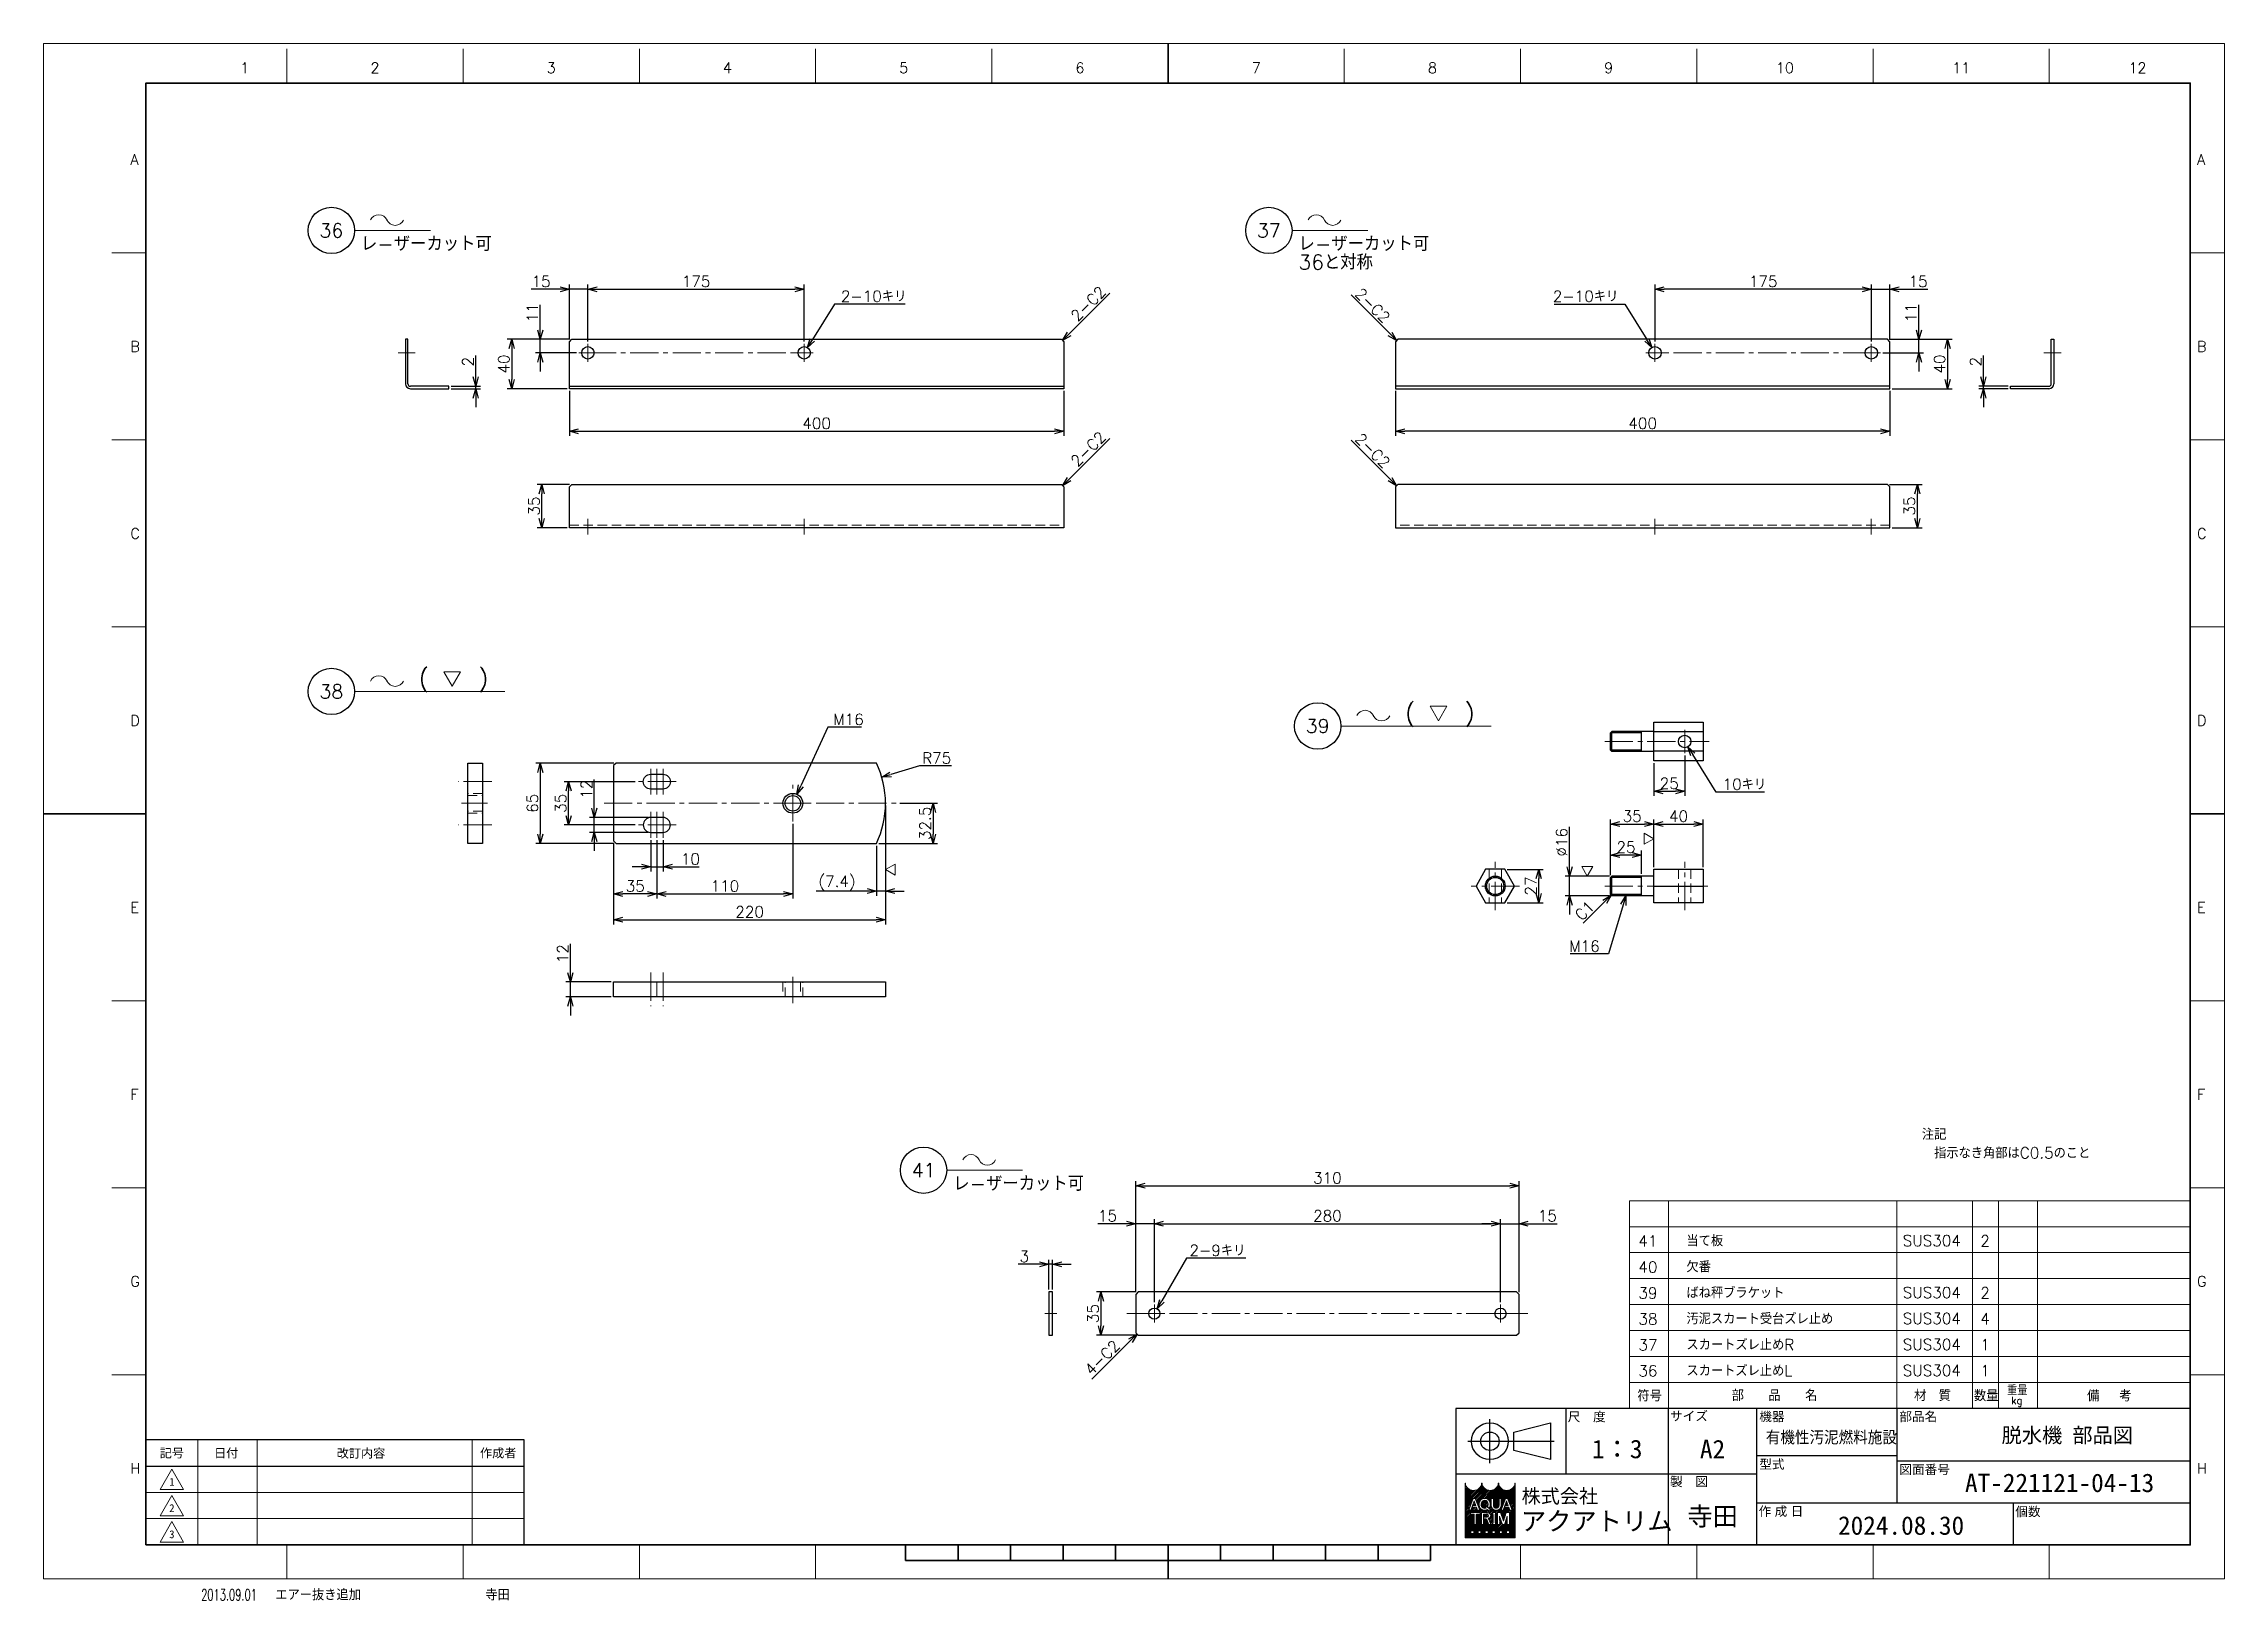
# Model space of a CAD drawing. Header units: millimetres. Extents: x 0 to 1764, y -17 to 1242.
import ezdxf
from ezdxf import colors
from ezdxf.entities.mleader import LeaderData, LeaderLine
from ezdxf.enums import TextEntityAlignment as Align
from ezdxf.math import Vec2, Vec3

# ---------------------------------------------------------------- set-up
doc = ezdxf.new("R2010")
doc.units = ezdxf.units.MM
doc.header["$LTSCALE"] = 1.2
doc.header["$PDMODE"] = 99
doc.header["$PDSIZE"] = 1
doc.linetypes.add('CENTER2', pattern=[28.575, 19.05, -3.175, 3.175, -3.175])
doc.linetypes.add('HIDDEN', pattern=[9.525, 6.35, -3.175])
for name, color, linetype, lineweight in [('04_HIDDEN', 2, 'HIDDEN', 13), ('05_CENTER', 4, 'CENTER2', 13), ('07_TEXT', 3, 'Continuous', 13), ('08_DIM', 3, 'Continuous', 13), ('90_FRAME', 5, 'Continuous', 35)]:
    doc.layers.add(name, color=color, linetype=linetype, lineweight=lineweight)
doc.layers.add('10_DRAFT', color=8, linetype='Continuous', lineweight=0, plot=False)
doc.layers.add('91_BLANK', color=5, linetype='Continuous', lineweight=0, plot=False)
doc.styles.add('KSS_TXT', font='txt.shx', dxfattribs={"bigfont": 'extfont2.shx'})
doc.styles.add('MS_G', font='MS Gothic.ttf')
doc.styles.get("Standard").update_dxf_attribs({"font": 'txt.shx', "bigfont": 'extfont2.shx'})
doc.styles.add('表題用', font='MS PGothic.ttf')
doc.dimstyles.new('KSS_DIM', dxfattribs={"dimscale": 3, "dimtxt": 3, "dimasz": 2.5, "dimexe": 1.25, "dimexo": 0.625, "dimtad": 1, "dimdsep": 46, "dimtxsty": 'KSS_TXT', "dimblk": 'OPEN30', "dimcen": 0, "dimazin": 2, "dimtfac": 0.75, "dimtmove": 0, "dimatfit": 3, "dimldrblk": 'OPEN30', "dimfxl": 1.25, "dimtolj": 1, "dimarcsym": 0})
doc.dimstyles.new('KSS_DIM$3', dxfattribs={"dimscale": 3, "dimtxt": 3, "dimasz": 2.5, "dimexe": 1.25, "dimexo": 0.625, "dimtad": 1, "dimtih": 1, "dimtoh": 1, "dimdsep": 46, "dimtxsty": 'KSS_TXT', "dimblk": 'OPEN30', "dimcen": 0, "dimazin": 2, "dimtfac": 0.75, "dimtofl": 0, "dimtmove": 0, "dimatfit": 3, "dimldrblk": 'OPEN30', "dimfxl": 1.25, "dimtolj": 1, "dimarcsym": 0})
doc.dimstyles.new('KSS_DIM$4', dxfattribs={"dimscale": 3, "dimtxt": 3, "dimasz": 2.5, "dimexe": 1.25, "dimexo": 0.625, "dimtad": 1, "dimtih": 1, "dimtoh": 1, "dimdsep": 46, "dimtxsty": 'KSS_TXT', "dimblk": 'OPEN30', "dimcen": 0, "dimazin": 2, "dimtfac": 0.75, "dimtofl": 0, "dimtmove": 0, "dimatfit": 3, "dimldrblk": 'OPEN30', "dimfxl": 1.25, "dimtolj": 1, "dimarcsym": 0})

msp = doc.modelspace()

# ---------------------------------------------------------------- texts
at = {"layer": '07_TEXT', "style": 'KSS_TXT'}
for p in [(303.557, 721.642), (1101.421, 693.655)]:
    msp.add_text('(   )', height=13.5, dxfattribs=at).set_placement(p)
at = {"layer": '07_TEXT', "ltscale": 2, "insert": (1519.365, 363.989), "char_height": 9, "attachment_point": 1}
msp.add_mtext_dynamic_manual_height_columns('注記\\P\u3000指示なき角部はC0.5のこと', width=211.71749, gutter_width=15, heights=[0], dxfattribs=at)
at = {"layer": '08_DIM', "style": 'KSS_TXT'}
for s, p in [('レ-ザーカット可', (256.727, 1073.874)), ('レ-ザーカット可', (1015.089, 1073.874)), ('36と対称', (1015.089, 1058.905)), ('レ-ザーカット可', (735.794, 313.745))]:
    msp.add_text(s, height=12, dxfattribs=at).set_placement(p)
at = {"layer": '90_FRAME', "color": 0, "lineweight": 13, "style": 'KSS_TXT'}
for s, p in [('1', (162.682, 1215.249)), ('2', (268.044, 1215.249)), ('3', (410.612, 1215.249)), ('4', (553.18, 1215.249)), ('5', (695.748, 1215.249)), ('6', (838.316, 1215.249)), ('7', (980.884, 1215.249)), ('8', (1123.453, 1215.249)), ('9', (1266.021, 1215.249)), ('10', (1408.589, 1215.249)), ('11', (1551.157, 1215.249)), ('12', (1693.725, 1215.249))]:
    msp.add_text(s, height=8.52, dxfattribs=at).set_placement(p, align=Align.BOTTOM_CENTER)
for s, p in [('A', (70.199, 1147.902)), ('A', (1741.947, 1147.902)), ('B', (70.199, 996.678)), ('B', (1741.947, 996.678)), ('C', (70.199, 845.454)), ('C', (1741.947, 845.454)), ('D', (70.199, 694.23)), ('D', (1741.947, 694.23)), ('E', (70.199, 543.006)), ('E', (1741.947, 543.006)), ('F', (70.199, 391.782)), ('F', (1741.947, 391.782)), ('G', (70.199, 240.558)), ('G', (1741.947, 240.558)), ('H', (70.199, 89.334)), ('H', (1741.947, 89.334))]:
    msp.add_text(s, height=8.52, dxfattribs=at).set_placement(p, align=Align.MIDDLE_LEFT)
at = {"layer": '90_FRAME', "color": 3, "lineweight": 13}
for s, p in [('41', (1297.772, 273.167)), ('2', (1570.491, 273.318)), ('40', (1297.772, 252.167)), ('39', (1297.772, 231.167)), ('2', (1570.491, 231.318)), ('38', (1297.772, 210.167)), ('4', (1570.491, 210.318)), ('37', (1297.772, 189.167)), ('1', (1570.491, 189.318)), ('36', (1297.772, 168.167)), ('1', (1570.491, 168.318))]:
    msp.add_text(s, height=9, dxfattribs=at).set_placement(p, align=Align.MIDDLE_CENTER)
for s, height, p in [('当て板', 9, (1328.925, 268.898)), ('SUS304', 9, (1503.9, 269.018)), ('欠番', 9, (1328.925, 247.898)), ('ばね秤ブラケット', 9, (1328.925, 226.898)), ('SUS304', 9, (1503.9, 227.018)), ('汚泥スカート受台ズレ止め', 9, (1328.925, 205.898)), ('SUS304', 9, (1503.9, 206.018)), ('スカートズレ止めR', 9, (1328.925, 184.898)), ('SUS304', 9, (1503.9, 185.018)), ('スカートズレ止めL', 9, (1328.925, 163.898)), ('SUS304', 9, (1503.9, 164.018)), ('符号', 9, (1289.209, 143.519)), ('部\u3000\u3000品\u3000\u3000名', 9, (1365.505, 143.846)), ('材\u3000質', 9, (1513.071, 143.738)), ('数量', 9, (1561.501, 143.67)), ('重量', 7.5, (1588.258, 148.578)), ('kg', 6, (1591.573, 141.24)), ('備  考', 9, (1653.04, 143.519)), ('エアー抜き追加', 9, (187.405, -17.392)), ('寺田', 9, (357.315, -17.392))]:
    msp.add_text(s, height=height, dxfattribs=at).set_placement(p)
at = {"layer": '90_FRAME', "color": 0, "style": '表題用'}
for s, p in [('尺\u3000度', (1232.904, 131.157)), ('サイズ', (1315.64, 131.716)), ('機器', (1387.819, 131.281)), ('部品名', (1501.105, 131.281)), ('型式', (1387.819, 92.72)), ('図面番号', (1501.105, 88.477)), ('製\u3000図', (1315.64, 78.681)), ('作 成 日', (1387.301, 54.624)), ('個数', (1594.969, 54.417))]:
    msp.add_text(s, height=7.5, dxfattribs=at).set_placement(p, align=Align.MIDDLE_LEFT)
at = {"layer": '90_FRAME', "color": 0, "style": 'MS_G'}
for s, height, p in [('脱水機 部品図', 12, (1583.836, 110.167)), ('AT-221121-04-13', 15, (1554.25, 70.159)), ('2024.08.30', 15, (1451.534, 35.633))]:
    msp.add_text(s, height=height, dxfattribs=at).set_placement(p)
at = {"layer": '90_FRAME', "color": 0, "style": '表題用'}
for s, p in [('記号', (103.742, 101.735)), ('日付', (147.711, 101.735)), ('作成者', (367.742, 101.735))]:
    msp.add_text(s, height=7.2, dxfattribs=at).set_placement(p, align=Align.MIDDLE_CENTER)
at = {"layer": '90_FRAME', "color": 0}
for s, height, style, p in [('改訂内容', 7.2, '表題用', (256.742, 101.735)), ('A2', 15, 'MS_G', (1350.037, 104.918))]:
    msp.add_text(s, height=height, dxfattribs=dict(at, style=style)).set_placement(p, align=Align.MIDDLE)
at = {"layer": '90_FRAME', "color": 0, "style": 'MS_G', "width": 0.9}
msp.add_text('有機性汚泥燃料施設', height=9.6, dxfattribs=at).set_placement((1393.103, 109.737))
at = {"layer": '90_FRAME', "color": 0, "lineweight": 13, "style": 'MS_G'}
for s, p in [('1', (103.742, 78.4)), ('2', (103.742, 57.185)), ('3', (103.742, 35.971))]:
    msp.add_text(s, height=6.364, dxfattribs=at).set_placement(p, align=Align.MIDDLE)
at = {"layer": '90_FRAME', "color": 4, "style": 'MS_G'}
msp.add_text('株式会社', height=11.3412, dxfattribs=at).set_placement((1226.509, 66.858), align=Align.MIDDLE_CENTER)
msp.add_text('アクアトリム', height=15, dxfattribs=at).set_placement((1194.945, 39.159))
at = {"layer": '90_FRAME', "color": 3, "lineweight": 13, "width": 0.65}
msp.add_text('2013.09.01', height=9, dxfattribs=at).set_placement((127.43, -17.392))
at = {"layer": '90_FRAME', "color": 0, "style": 'MS_G'}
for tag, p in [('1：3', (1272.927, 104.918)), ('寺田', (1350.037, 50.821))]:
    msp.add_attdef(tag, text='', height=15, dxfattribs=at).set_placement(p, align=Align.MIDDLE)

# ---------------------------------------------------------------- blocks, each defined once
blk = doc.blocks.new('AM_BALLOON1')
at = {"transparency": 16777216}
blk.add_circle((0, 0), 5, dxfattribs=at)
blk.add_attdef('B_NUMBER', text='', height=3, dxfattribs=at).set_placement((0, 0), align=Align.MIDDLE_CENTER)
blk = doc.blocks.new('_OPEN')
at = {"color": 0, "linetype": 'ByBlock'}
for p, q in [((-1, 0.17), (0, 0)), ((0, 0), (-1, -0.17)), ((0, 0), (-1, 0))]:
    blk.add_line(p, q, dxfattribs=at)
blk = doc.blocks.new('p1ba05')
for centre, start, end in [((-2.95, 0.29), 24.2276, 155.5758), ((0, 1.62), 204.2276, 335.5758)]:
    blk.add_arc(centre, 1.62, start, end)
blk = doc.blocks.new('M16Tz_1_1')
at = {"color": 0}
for radius in [8, 6.25]:
    blk.add_circle((0, 0), radius, dxfattribs=at)
at = {"layer": '05_CENTER'}
for p, q in [((14.8, 0), (-14.8, 0)), ((0, -14.8), (0, 14.8))]:
    blk.add_line(p, q, dxfattribs=at)
blk = doc.blocks.new('p1ba01')
for p, q in [((0, 0), (-1.5, 2.6)), ((-1.5, 2.6), (1.5, 2.6)), ((1.5, 2.6), (0, 0))]:
    blk.add_line(p, q)
blk = doc.blocks.new('_Open30')
at = {"color": 0, "linetype": 'ByBlock', "lineweight": -2}
for p, q in [((-1, 0.27), (0, 0)), ((0, 0), (-1, -0.27)), ((0, 0), (-1, 0))]:
    blk.add_line(p, q, dxfattribs=at)
blk = doc.blocks.new('*D142')
at = {"layer": '08_DIM', "color": 0, "lineweight": -2, "transparency": 16777216}
for p, q in [((417.8, 1042.9), (394.5, 1042.9)), ((425.3, 1002.4), (425.3, 1046.7)), ((440.3, 1042.9), (425.3, 1042.9)), ((440.3, 1000.8), (440.3, 1046.7)), ((447.8, 1042.9), (455.3, 1042.9))]:
    blk.add_line(p, q, dxfattribs=at)
at = {"layer": 'Defpoints', "color": 0, "transparency": 16777216}
for p in [(425.3, 1042.9), (425.3, 1000.5), (440.3, 998.9)]:
    blk.add_point(p, dxfattribs=at)
at = {"layer": '08_DIM', "color": 0, "lineweight": -2, "transparency": 16777216, "xscale": 7.5, "yscale": 7.5, "zscale": 7.5}
blk.add_blockref('_Open30', (425.3, 1042.9), dxfattribs=at)
at = {"layer": '08_DIM', "color": 0, "lineweight": -2, "transparency": 16777216, "xscale": 7.5, "yscale": 7.5, "zscale": 7.5, "rotation": 180}
blk.add_blockref('_Open30', (440.3, 1042.9), dxfattribs=at)
at = {"layer": '08_DIM', "color": 0, "transparency": 16777216, "insert": (402.4, 1049.3), "char_height": 9, "attachment_point": 5, "style": 'KSS_TXT'}
blk.add_mtext('\\A1;15', dxfattribs=at)
blk = doc.blocks.new('*D143')
at = {"layer": '08_DIM', "color": 0, "lineweight": -2, "transparency": 16777216}
for p, q in [((440.3, 1000.8), (440.3, 1046.7)), ((447.8, 1042.9), (607.8, 1042.9)), ((615.3, 1000.8), (615.3, 1046.7))]:
    blk.add_line(p, q, dxfattribs=at)
at = {"layer": 'Defpoints', "color": 0, "transparency": 16777216}
for p in [(615.3, 1042.9), (440.3, 998.9), (615.3, 998.9)]:
    blk.add_point(p, dxfattribs=at)
at = {"layer": '08_DIM', "color": 0, "lineweight": -2, "transparency": 16777216, "xscale": 7.5, "yscale": 7.5, "zscale": 7.5, "rotation": 180}
blk.add_blockref('_Open30', (440.3, 1042.9), dxfattribs=at)
at = {"layer": '08_DIM', "color": 0, "lineweight": -2, "transparency": 16777216, "xscale": 7.5, "yscale": 7.5, "zscale": 7.5}
blk.add_blockref('_Open30', (615.3, 1042.9), dxfattribs=at)
at = {"layer": '08_DIM', "color": 0, "transparency": 16777216, "insert": (527.8, 1049.3), "char_height": 9, "attachment_point": 5, "style": 'KSS_TXT'}
blk.add_mtext('\\A1;175', dxfattribs=at)
blk = doc.blocks.new('*D144')
at = {"layer": '08_DIM', "color": 0, "lineweight": -2, "transparency": 16777216}
for p, q in [((401.7, 1010), (401.7, 1030.3)), ((425.4, 1002.5), (398, 1002.5)), ((431.1, 991.5), (398, 991.5)), ((401.7, 991.5), (401.7, 1002.5)), ((401.7, 984), (401.7, 976.5))]:
    blk.add_line(p, q, dxfattribs=at)
at = {"layer": 'Defpoints', "color": 0, "transparency": 16777216}
for p in [(401.7, 1002.5), (427.3, 1002.5), (432.9, 991.5)]:
    blk.add_point(p, dxfattribs=at)
at = {"layer": '08_DIM', "color": 0, "lineweight": -2, "transparency": 16777216, "xscale": 7.5, "yscale": 7.5, "zscale": 7.5}
for p, rotation in [((401.7, 1002.5), 270), ((401.7, 991.5), 90)]:
    blk.add_blockref('_Open30', p, dxfattribs=dict(at, rotation=rotation))
at = {"layer": '08_DIM', "color": 0, "transparency": 16777216, "insert": (395.4, 1023.9), "char_height": 9, "attachment_point": 5, "rotation": 90, "style": 'KSS_TXT'}
blk.add_mtext('\\A1;11', dxfattribs=at)
blk = doc.blocks.new('*D145')
at = {"layer": '08_DIM', "color": 0, "lineweight": -2, "transparency": 16777216}
for p, q in [((425.4, 1002.5), (374.9, 1002.5)), ((378.7, 995), (378.7, 970)), ((423.4, 962.5), (374.9, 962.5))]:
    blk.add_line(p, q, dxfattribs=at)
at = {"layer": 'Defpoints', "color": 0, "transparency": 16777216}
for p in [(427.3, 1002.5), (378.7, 962.5), (425.3, 962.5)]:
    blk.add_point(p, dxfattribs=at)
at = {"layer": '08_DIM', "color": 0, "lineweight": -2, "transparency": 16777216, "xscale": 7.5, "yscale": 7.5, "zscale": 7.5}
for p, rotation in [((378.7, 1002.5), 90), ((378.7, 962.5), 270)]:
    blk.add_blockref('_Open30', p, dxfattribs=dict(at, rotation=rotation))
at = {"layer": '08_DIM', "color": 0, "transparency": 16777216, "insert": (372.3, 982.5), "char_height": 9, "attachment_point": 5, "rotation": 90, "style": 'KSS_TXT'}
blk.add_mtext('\\A1;40', dxfattribs=at)
blk = doc.blocks.new('*D146')
at = {"layer": '08_DIM', "color": 0, "lineweight": -2, "transparency": 16777216}
for p, q in [((425.3, 960.7), (425.3, 924.4)), ((825.3, 960.7), (825.3, 924.4)), ((432.8, 928.1), (817.8, 928.1))]:
    blk.add_line(p, q, dxfattribs=at)
at = {"layer": 'Defpoints', "color": 0, "transparency": 16777216}
for p in [(425.3, 962.5), (825.3, 962.5), (825.3, 928.1)]:
    blk.add_point(p, dxfattribs=at)
at = {"layer": '08_DIM', "color": 0, "lineweight": -2, "transparency": 16777216, "xscale": 7.5, "yscale": 7.5, "zscale": 7.5, "rotation": 180}
blk.add_blockref('_Open30', (425.3, 928.1), dxfattribs=at)
at = {"layer": '08_DIM', "color": 0, "lineweight": -2, "transparency": 16777216, "xscale": 7.5, "yscale": 7.5, "zscale": 7.5}
blk.add_blockref('_Open30', (825.3, 928.1), dxfattribs=at)
at = {"layer": '08_DIM', "color": 0, "transparency": 16777216, "insert": (625.3, 934.5), "char_height": 9, "attachment_point": 5, "style": 'KSS_TXT'}
blk.add_mtext('\\A1;400', dxfattribs=at)
blk = doc.blocks.new('*D147')
at = {"layer": '08_DIM', "color": 0, "lineweight": -2, "transparency": 16777216}
for p, q in [((425.4, 885.1), (399.3, 885.1)), ((403, 857.6), (403, 877.6)), ((423.4, 850.1), (399.3, 850.1))]:
    blk.add_line(p, q, dxfattribs=at)
at = {"layer": 'Defpoints', "color": 0, "transparency": 16777216}
for p in [(403, 885.1), (427.3, 885.1), (425.3, 850.1)]:
    blk.add_point(p, dxfattribs=at)
at = {"layer": '08_DIM', "color": 0, "lineweight": -2, "transparency": 16777216, "xscale": 7.5, "yscale": 7.5, "zscale": 7.5}
for p, rotation in [((403, 885.1), 90), ((403, 850.1), 270)]:
    blk.add_blockref('_Open30', p, dxfattribs=dict(at, rotation=rotation))
at = {"layer": '08_DIM', "color": 0, "transparency": 16777216, "insert": (396.7, 867.6), "char_height": 9, "attachment_point": 5, "rotation": 90, "style": 'KSS_TXT'}
blk.add_mtext('\\A1;35', dxfattribs=at)
blk = doc.blocks.new('*D148')
at = {"layer": '08_DIM', "color": 0, "lineweight": -2, "transparency": 16777216}
for p, q in [((639.7, 1030.9), (621.9, 1002.2)), ((696.8, 1030.9), (639.7, 1030.9))]:
    blk.add_line(p, q, dxfattribs=at)
at = {"layer": 'Defpoints', "color": 0, "transparency": 16777216}
for p in [(617.9, 995.8), (612.6, 987.3)]:
    blk.add_point(p, dxfattribs=at)
at = {"layer": '08_DIM', "color": 0, "lineweight": -2, "transparency": 16777216, "xscale": 7.5, "yscale": 7.5, "zscale": 7.5, "rotation": 238.1731790596877}
blk.add_blockref('_Open30', (617.9, 995.8), dxfattribs=at)
at = {"layer": '08_DIM', "color": 0, "transparency": 16777216, "insert": (671.4, 1037.3), "char_height": 9, "attachment_point": 5, "style": 'KSS_TXT'}
blk.add_mtext('\\A1;2-10キリ', dxfattribs=at)
blk = doc.blocks.new('*D149')
at = {"layer": '08_DIM', "color": 0, "lineweight": -2, "transparency": 16777216}
for p, q in [((349.5, 972), (349.5, 989.3)), ((329.6, 964.5), (353.3, 964.5)), ((329.6, 962.5), (353.3, 962.5)), ((349.5, 962.5), (349.5, 964.5)), ((349.5, 955), (349.5, 947.5))]:
    blk.add_line(p, q, dxfattribs=at)
at = {"layer": 'Defpoints', "color": 0, "transparency": 16777216}
for p in [(327.7, 964.5), (327.7, 962.5), (349.5, 964.5)]:
    blk.add_point(p, dxfattribs=at)
at = {"layer": '08_DIM', "color": 0, "lineweight": -2, "transparency": 16777216, "xscale": 7.5, "yscale": 7.5, "zscale": 7.5}
for p, rotation in [((349.5, 964.5), 270), ((349.5, 962.5), 90)]:
    blk.add_blockref('_Open30', p, dxfattribs=dict(at, rotation=rotation))
at = {"layer": '08_DIM', "color": 0, "transparency": 16777216, "insert": (343.2, 984.4), "char_height": 9, "attachment_point": 5, "rotation": 90, "style": 'KSS_TXT'}
blk.add_mtext('\\A1;2', dxfattribs=at)
blk = doc.blocks.new('*D150')
at = {"layer": '08_DIM', "color": 0, "lineweight": -2, "transparency": 16777216}
blk.add_line((829.6, 1006.8), (862.5, 1039.7), dxfattribs=at)
at = {"layer": 'Defpoints', "color": 0, "transparency": 16777216}
for p in [(874.7, 1052), (874.7, 1052), (824.3, 1001.5)]:
    blk.add_point(p, dxfattribs=at)
at = {"layer": '08_DIM', "color": 0, "lineweight": -2, "transparency": 16777216, "xscale": 7.5, "yscale": 7.5, "zscale": 7.5, "rotation": 225}
blk.add_blockref('_Open30', (824.3, 1001.5), dxfattribs=at)
at = {"layer": '08_DIM', "color": 0, "transparency": 16777216, "insert": (845, 1031.3), "char_height": 9, "attachment_point": 5, "rotation": 45, "style": 'KSS_TXT'}
blk.add_mtext('\\A1;2-C2', dxfattribs=at)
blk = doc.blocks.new('*D151')
at = {"layer": '08_DIM', "color": 0, "lineweight": -2, "transparency": 16777216}
blk.add_line((829.6, 889.4), (862.5, 922.3), dxfattribs=at)
at = {"layer": 'Defpoints', "color": 0, "transparency": 16777216}
for p in [(874.7, 934.5), (874.7, 934.5), (824.3, 884.1)]:
    blk.add_point(p, dxfattribs=at)
at = {"layer": '08_DIM', "color": 0, "lineweight": -2, "transparency": 16777216, "xscale": 7.5, "yscale": 7.5, "zscale": 7.5, "rotation": 225}
blk.add_blockref('_Open30', (824.3, 884.1), dxfattribs=at)
at = {"layer": '08_DIM', "color": 0, "transparency": 16777216, "insert": (845, 913.8), "char_height": 9, "attachment_point": 5, "rotation": 45, "style": 'KSS_TXT'}
blk.add_mtext('\\A1;2-C2', dxfattribs=at)
blk = doc.blocks.new('*D152')
at = {"layer": '08_DIM', "color": 0, "lineweight": -2, "transparency": 16777216}
for p, q in [((1471, 1042.9), (1463.5, 1042.9)), ((1478.5, 1000.8), (1478.5, 1046.7)), ((1478.5, 1042.9), (1493.5, 1042.9)), ((1493.5, 1002.4), (1493.5, 1046.7)), ((1501, 1042.9), (1524.2, 1042.9))]:
    blk.add_line(p, q, dxfattribs=at)
at = {"layer": 'Defpoints', "color": 0, "transparency": 16777216}
for p in [(1493.5, 1042.9), (1478.5, 998.9), (1493.5, 1000.5)]:
    blk.add_point(p, dxfattribs=at)
at = {"layer": '08_DIM', "color": 0, "lineweight": -2, "transparency": 16777216, "xscale": 7.5, "yscale": 7.5, "zscale": 7.5}
blk.add_blockref('_Open30', (1478.5, 1042.9), dxfattribs=at)
at = {"layer": '08_DIM', "color": 0, "lineweight": -2, "transparency": 16777216, "xscale": 7.5, "yscale": 7.5, "zscale": 7.5, "rotation": 180}
blk.add_blockref('_Open30', (1493.5, 1042.9), dxfattribs=at)
at = {"layer": '08_DIM', "color": 0, "transparency": 16777216, "insert": (1516.3, 1049.3), "char_height": 9, "attachment_point": 5, "style": 'KSS_TXT'}
blk.add_mtext('\\A1;15', dxfattribs=at)
blk = doc.blocks.new('*D153')
at = {"layer": '08_DIM', "color": 0, "lineweight": -2, "transparency": 16777216}
for p, q in [((1303.5, 1000.8), (1303.5, 1046.7)), ((1471, 1042.9), (1311, 1042.9)), ((1478.5, 1000.8), (1478.5, 1046.7))]:
    blk.add_line(p, q, dxfattribs=at)
at = {"layer": 'Defpoints', "color": 0, "transparency": 16777216}
for p in [(1303.5, 1042.9), (1303.5, 998.9), (1478.5, 998.9)]:
    blk.add_point(p, dxfattribs=at)
at = {"layer": '08_DIM', "color": 0, "lineweight": -2, "transparency": 16777216, "xscale": 7.5, "yscale": 7.5, "zscale": 7.5, "rotation": 180}
blk.add_blockref('_Open30', (1303.5, 1042.9), dxfattribs=at)
at = {"layer": '08_DIM', "color": 0, "lineweight": -2, "transparency": 16777216, "xscale": 7.5, "yscale": 7.5, "zscale": 7.5}
blk.add_blockref('_Open30', (1478.5, 1042.9), dxfattribs=at)
at = {"layer": '08_DIM', "color": 0, "transparency": 16777216, "insert": (1391, 1049.3), "char_height": 9, "attachment_point": 5, "style": 'KSS_TXT'}
blk.add_mtext('\\A1;175', dxfattribs=at)
blk = doc.blocks.new('*D154')
at = {"layer": '08_DIM', "color": 0, "lineweight": -2, "transparency": 16777216}
for p, q in [((1517, 1010), (1517, 1030.3)), ((1487.7, 991.5), (1520.8, 991.5)), ((1493.3, 1002.5), (1520.8, 1002.5)), ((1517, 991.5), (1517, 1002.5)), ((1517, 984), (1517, 976.5))]:
    blk.add_line(p, q, dxfattribs=at)
at = {"layer": 'Defpoints', "color": 0, "transparency": 16777216}
for p in [(1485.8, 991.5), (1491.5, 1002.5), (1517, 1002.5)]:
    blk.add_point(p, dxfattribs=at)
at = {"layer": '08_DIM', "color": 0, "lineweight": -2, "transparency": 16777216, "xscale": 7.5, "yscale": 7.5, "zscale": 7.5}
for p, rotation in [((1517, 1002.5), 270), ((1517, 991.5), 90)]:
    blk.add_blockref('_Open30', p, dxfattribs=dict(at, rotation=rotation))
at = {"layer": '08_DIM', "color": 0, "transparency": 16777216, "insert": (1510.6, 1023.9), "char_height": 9, "attachment_point": 5, "rotation": 90, "style": 'KSS_TXT'}
blk.add_mtext('\\A1;11', dxfattribs=at)
blk = doc.blocks.new('*D155')
at = {"layer": '08_DIM', "color": 0, "lineweight": -2, "transparency": 16777216}
for p, q in [((1493.3, 1002.5), (1543.8, 1002.5)), ((1540.1, 995), (1540.1, 970)), ((1495.3, 962.5), (1543.8, 962.5))]:
    blk.add_line(p, q, dxfattribs=at)
at = {"layer": 'Defpoints', "color": 0, "transparency": 16777216}
for p in [(1491.5, 1002.5), (1493.5, 962.5), (1540.1, 962.5)]:
    blk.add_point(p, dxfattribs=at)
at = {"layer": '08_DIM', "color": 0, "lineweight": -2, "transparency": 16777216, "xscale": 7.5, "yscale": 7.5, "zscale": 7.5}
for p, rotation in [((1540.1, 1002.5), 90), ((1540.1, 962.5), 270)]:
    blk.add_blockref('_Open30', p, dxfattribs=dict(at, rotation=rotation))
at = {"layer": '08_DIM', "color": 0, "transparency": 16777216, "insert": (1533.7, 982.5), "char_height": 9, "attachment_point": 5, "rotation": 90, "style": 'KSS_TXT'}
blk.add_mtext('\\A1;40', dxfattribs=at)
blk = doc.blocks.new('*D156')
at = {"layer": '08_DIM', "color": 0, "lineweight": -2, "transparency": 16777216}
for p, q in [((1093.5, 960.7), (1093.5, 924.4)), ((1493.5, 960.7), (1493.5, 924.4)), ((1486, 928.1), (1101, 928.1))]:
    blk.add_line(p, q, dxfattribs=at)
at = {"layer": 'Defpoints', "color": 0, "transparency": 16777216}
for p in [(1093.5, 962.5), (1493.5, 962.5), (1093.5, 928.1)]:
    blk.add_point(p, dxfattribs=at)
at = {"layer": '08_DIM', "color": 0, "lineweight": -2, "transparency": 16777216, "xscale": 7.5, "yscale": 7.5, "zscale": 7.5, "rotation": 180}
blk.add_blockref('_Open30', (1093.5, 928.1), dxfattribs=at)
at = {"layer": '08_DIM', "color": 0, "lineweight": -2, "transparency": 16777216, "xscale": 7.5, "yscale": 7.5, "zscale": 7.5}
blk.add_blockref('_Open30', (1493.5, 928.1), dxfattribs=at)
at = {"layer": '08_DIM', "color": 0, "transparency": 16777216, "insert": (1293.5, 934.5), "char_height": 9, "attachment_point": 5, "style": 'KSS_TXT'}
blk.add_mtext('\\A1;400', dxfattribs=at)
blk = doc.blocks.new('*D157')
at = {"layer": '08_DIM', "color": 0, "lineweight": -2, "transparency": 16777216}
for p, q in [((1493.3, 885.1), (1519.5, 885.1)), ((1515.7, 857.6), (1515.7, 877.6)), ((1495.3, 850.1), (1519.5, 850.1))]:
    blk.add_line(p, q, dxfattribs=at)
at = {"layer": 'Defpoints', "color": 0, "transparency": 16777216}
for p in [(1491.5, 885.1), (1515.7, 885.1), (1493.5, 850.1)]:
    blk.add_point(p, dxfattribs=at)
at = {"layer": '08_DIM', "color": 0, "lineweight": -2, "transparency": 16777216, "xscale": 7.5, "yscale": 7.5, "zscale": 7.5}
for p, rotation in [((1515.7, 885.1), 90), ((1515.7, 850.1), 270)]:
    blk.add_blockref('_Open30', p, dxfattribs=dict(at, rotation=rotation))
at = {"layer": '08_DIM', "color": 0, "transparency": 16777216, "insert": (1509.3, 867.6), "char_height": 9, "attachment_point": 5, "rotation": 90, "style": 'KSS_TXT'}
blk.add_mtext('\\A1;35', dxfattribs=at)
blk = doc.blocks.new('*D158')
at = {"layer": '08_DIM', "color": 0, "lineweight": -2, "transparency": 16777216}
for p, q in [((1222, 1030.9), (1279.1, 1030.9)), ((1279.1, 1030.9), (1296.9, 1002.2))]:
    blk.add_line(p, q, dxfattribs=at)
at = {"layer": 'Defpoints', "color": 0, "transparency": 16777216}
for p in [(1300.8, 995.8), (1306.1, 987.3)]:
    blk.add_point(p, dxfattribs=at)
at = {"layer": '08_DIM', "color": 0, "lineweight": -2, "transparency": 16777216, "xscale": 7.5, "yscale": 7.5, "zscale": 7.5, "rotation": 301.8268209403129}
blk.add_blockref('_Open30', (1300.8, 995.8), dxfattribs=at)
at = {"layer": '08_DIM', "color": 0, "transparency": 16777216, "insert": (1247.3, 1037.3), "char_height": 9, "attachment_point": 5, "style": 'KSS_TXT'}
blk.add_mtext('\\A1;2-10キリ', dxfattribs=at)
blk = doc.blocks.new('*D159')
at = {"layer": '08_DIM', "color": 0, "lineweight": -2, "transparency": 16777216}
for p, q in [((1569.2, 972), (1569.2, 989.3)), ((1589.2, 964.5), (1565.5, 964.5)), ((1589.2, 962.5), (1565.5, 962.5)), ((1569.2, 962.5), (1569.2, 964.5)), ((1569.2, 955), (1569.2, 947.5))]:
    blk.add_line(p, q, dxfattribs=at)
at = {"layer": 'Defpoints', "color": 0, "transparency": 16777216}
for p in [(1569.2, 964.5), (1591.1, 964.5), (1591.1, 962.5)]:
    blk.add_point(p, dxfattribs=at)
at = {"layer": '08_DIM', "color": 0, "lineweight": -2, "transparency": 16777216, "xscale": 7.5, "yscale": 7.5, "zscale": 7.5}
for p, rotation in [((1569.2, 964.5), 270), ((1569.2, 962.5), 90)]:
    blk.add_blockref('_Open30', p, dxfattribs=dict(at, rotation=rotation))
at = {"layer": '08_DIM', "color": 0, "transparency": 16777216, "insert": (1562.8, 984.4), "char_height": 9, "attachment_point": 5, "rotation": 90, "style": 'KSS_TXT'}
blk.add_mtext('\\A1;2', dxfattribs=at)
blk = doc.blocks.new('*D160')
at = {"layer": '08_DIM', "color": 0, "lineweight": -2, "transparency": 16777216}
blk.add_line((1089.2, 889.4), (1057.6, 920.9), dxfattribs=at)
at = {"layer": 'Defpoints', "color": 0, "transparency": 16777216}
for p in [(1046.7, 931.8), (1046.7, 931.8), (1094.5, 884.1)]:
    blk.add_point(p, dxfattribs=at)
at = {"layer": '08_DIM', "color": 0, "lineweight": -2, "transparency": 16777216, "xscale": 7.5, "yscale": 7.5, "zscale": 7.5, "rotation": 315}
blk.add_blockref('_Open30', (1094.5, 884.1), dxfattribs=at)
at = {"layer": '08_DIM', "color": 0, "transparency": 16777216, "insert": (1075.1, 912.5), "char_height": 9, "attachment_point": 5, "rotation": 315, "style": 'KSS_TXT'}
blk.add_mtext('\\A1;2-C2', dxfattribs=at)
blk = doc.blocks.new('*D161')
at = {"layer": '08_DIM', "color": 0, "lineweight": -2, "transparency": 16777216}
blk.add_line((1089.2, 1006.8), (1057.6, 1038.4), dxfattribs=at)
at = {"layer": 'Defpoints', "color": 0, "transparency": 16777216}
for p in [(1046.7, 1049.3), (1046.7, 1049.3), (1094.5, 1001.5)]:
    blk.add_point(p, dxfattribs=at)
at = {"layer": '08_DIM', "color": 0, "lineweight": -2, "transparency": 16777216, "xscale": 7.5, "yscale": 7.5, "zscale": 7.5, "rotation": 315}
blk.add_blockref('_Open30', (1094.5, 1001.5), dxfattribs=at)
at = {"layer": '08_DIM', "color": 0, "transparency": 16777216, "insert": (1075.1, 1029.9), "char_height": 9, "attachment_point": 5, "rotation": 315, "style": 'KSS_TXT'}
blk.add_mtext('\\A1;2-C2', dxfattribs=at)
blk = doc.blocks.new('*D162')
at = {"layer": '08_DIM', "color": 0, "lineweight": -2, "transparency": 16777216}
for p, q in [((491.1, 597.4), (491.1, 572.1)), ((501.1, 597.4), (501.1, 572.1)), ((483.6, 575.9), (476.1, 575.9)), ((491.1, 575.9), (501.1, 575.9)), ((508.6, 575.9), (530.3, 575.9))]:
    blk.add_line(p, q, dxfattribs=at)
at = {"layer": 'Defpoints', "color": 0, "transparency": 16777216}
for p in [(491.1, 599.2), (501.1, 599.2), (501.1, 575.9)]:
    blk.add_point(p, dxfattribs=at)
at = {"layer": '08_DIM', "color": 0, "lineweight": -2, "transparency": 16777216, "xscale": 7.5, "yscale": 7.5, "zscale": 7.5}
blk.add_blockref('_Open30', (491.1, 575.9), dxfattribs=at)
at = {"layer": '08_DIM', "color": 0, "lineweight": -2, "transparency": 16777216, "xscale": 7.5, "yscale": 7.5, "zscale": 7.5, "rotation": 180}
blk.add_blockref('_Open30', (501.1, 575.9), dxfattribs=at)
at = {"layer": '08_DIM', "color": 0, "transparency": 16777216, "insert": (523.2, 582.2), "char_height": 9, "attachment_point": 5, "style": 'KSS_TXT'}
blk.add_mtext('\\A1;10', dxfattribs=at)
blk = doc.blocks.new('*D163')
at = {"layer": '08_DIM', "color": 0, "lineweight": -2, "transparency": 16777216}
for p, q in [((461.1, 594.9), (461.1, 550.2)), ((496.1, 597.4), (496.1, 550.2)), ((488.6, 553.9), (468.6, 553.9))]:
    blk.add_line(p, q, dxfattribs=at)
at = {"layer": 'Defpoints', "color": 0, "transparency": 16777216}
for p in [(461.1, 596.7), (496.1, 599.2), (461.1, 553.9)]:
    blk.add_point(p, dxfattribs=at)
at = {"layer": '08_DIM', "color": 0, "lineweight": -2, "transparency": 16777216, "xscale": 7.5, "yscale": 7.5, "zscale": 7.5, "rotation": 180}
blk.add_blockref('_Open30', (461.1, 553.9), dxfattribs=at)
at = {"layer": '08_DIM', "color": 0, "lineweight": -2, "transparency": 16777216, "xscale": 7.5, "yscale": 7.5, "zscale": 7.5}
blk.add_blockref('_Open30', (496.1, 553.9), dxfattribs=at)
at = {"layer": '08_DIM', "color": 0, "transparency": 16777216, "insert": (478.6, 560.3), "char_height": 9, "attachment_point": 5, "style": 'KSS_TXT'}
blk.add_mtext('\\A1;35', dxfattribs=at)
blk = doc.blocks.new('*D164')
at = {"layer": '08_DIM', "color": 0, "lineweight": -2, "transparency": 16777216}
for p, q in [((606.1, 610.5), (606.1, 550.2)), ((496.1, 597.4), (496.1, 550.2)), ((503.6, 553.9), (598.6, 553.9))]:
    blk.add_line(p, q, dxfattribs=at)
at = {"layer": 'Defpoints', "color": 0, "transparency": 16777216}
for p in [(606.1, 612.4), (496.1, 599.2), (606.1, 553.9)]:
    blk.add_point(p, dxfattribs=at)
at = {"layer": '08_DIM', "color": 0, "lineweight": -2, "transparency": 16777216, "xscale": 7.5, "yscale": 7.5, "zscale": 7.5, "rotation": 180}
blk.add_blockref('_Open30', (496.1, 553.9), dxfattribs=at)
at = {"layer": '08_DIM', "color": 0, "lineweight": -2, "transparency": 16777216, "xscale": 7.5, "yscale": 7.5, "zscale": 7.5}
blk.add_blockref('_Open30', (606.1, 553.9), dxfattribs=at)
at = {"layer": '08_DIM', "color": 0, "transparency": 16777216, "insert": (551.1, 560.3), "char_height": 9, "attachment_point": 5, "style": 'KSS_TXT'}
blk.add_mtext('\\A1;110', dxfattribs=at)
blk = doc.blocks.new('*D165')
at = {"layer": '08_DIM', "color": 0, "lineweight": -2, "transparency": 16777216}
for p, q in [((681.1, 625.4), (681.1, 529.3)), ((461.1, 594.9), (461.1, 529.3)), ((468.6, 533), (673.6, 533))]:
    blk.add_line(p, q, dxfattribs=at)
at = {"layer": 'Defpoints', "color": 0, "transparency": 16777216}
for p in [(681.1, 627.2), (461.1, 596.7), (681.1, 533)]:
    blk.add_point(p, dxfattribs=at)
at = {"layer": '08_DIM', "color": 0, "lineweight": -2, "transparency": 16777216, "xscale": 7.5, "yscale": 7.5, "zscale": 7.5, "rotation": 180}
blk.add_blockref('_Open30', (461.1, 533), dxfattribs=at)
at = {"layer": '08_DIM', "color": 0, "lineweight": -2, "transparency": 16777216, "xscale": 7.5, "yscale": 7.5, "zscale": 7.5}
blk.add_blockref('_Open30', (681.1, 533), dxfattribs=at)
at = {"layer": '08_DIM', "color": 0, "transparency": 16777216, "insert": (571.1, 539.4), "char_height": 9, "attachment_point": 5, "style": 'KSS_TXT'}
blk.add_mtext('\\A1;220', dxfattribs=at)
blk = doc.blocks.new('*D166')
at = {"layer": '08_DIM', "color": 0, "lineweight": -2, "transparency": 16777216}
for p, q in [((692.7, 627.2), (723.2, 627.2)), ((719.5, 619.7), (719.5, 602.2)), ((675.5, 594.7), (723.2, 594.7))]:
    blk.add_line(p, q, dxfattribs=at)
at = {"layer": 'Defpoints', "color": 0, "transparency": 16777216}
for p in [(690.8, 627.2), (673.7, 594.7), (719.5, 594.7)]:
    blk.add_point(p, dxfattribs=at)
at = {"layer": '08_DIM', "color": 0, "lineweight": -2, "transparency": 16777216, "xscale": 7.5, "yscale": 7.5, "zscale": 7.5}
for p, rotation in [((719.5, 627.2), 90), ((719.5, 594.7), 270)]:
    blk.add_blockref('_Open30', p, dxfattribs=dict(at, rotation=rotation))
at = {"layer": '08_DIM', "color": 0, "transparency": 16777216, "insert": (713.1, 611), "char_height": 9, "attachment_point": 5, "rotation": 90, "style": 'KSS_TXT'}
blk.add_mtext('\\A1;32.5', dxfattribs=at)
blk = doc.blocks.new('*D167')
at = {"layer": '08_DIM', "color": 0, "lineweight": -2, "transparency": 16777216}
for p, q in [((445.4, 623.2), (445.4, 646.5)), ((489.2, 615.7), (441.7, 615.7)), ((489.2, 603.7), (441.7, 603.7)), ((445.4, 603.7), (445.4, 615.7)), ((445.4, 596.2), (445.4, 588.7))]:
    blk.add_line(p, q, dxfattribs=at)
at = {"layer": 'Defpoints', "color": 0, "transparency": 16777216}
for p in [(445.4, 615.7), (491.1, 615.7), (491.1, 603.7)]:
    blk.add_point(p, dxfattribs=at)
at = {"layer": '08_DIM', "color": 0, "lineweight": -2, "transparency": 16777216, "xscale": 7.5, "yscale": 7.5, "zscale": 7.5}
for p, rotation in [((445.4, 615.7), 270), ((445.4, 603.7), 90)]:
    blk.add_blockref('_Open30', p, dxfattribs=dict(at, rotation=rotation))
at = {"layer": '08_DIM', "color": 0, "transparency": 16777216, "insert": (439.1, 638.6), "char_height": 9, "attachment_point": 5, "rotation": 90, "style": 'KSS_TXT'}
blk.add_mtext('\\A1;12', dxfattribs=at)
blk = doc.blocks.new('*D168')
at = {"layer": '08_DIM', "color": 0, "lineweight": -2, "transparency": 16777216}
for p, q in [((478.5, 644.7), (421, 644.7)), ((424.7, 617.2), (424.7, 637.2)), ((478.5, 609.7), (421, 609.7))]:
    blk.add_line(p, q, dxfattribs=at)
at = {"layer": 'Defpoints', "color": 0, "transparency": 16777216}
for p in [(424.7, 644.7), (480.4, 644.7), (480.4, 609.7)]:
    blk.add_point(p, dxfattribs=at)
at = {"layer": '08_DIM', "color": 0, "lineweight": -2, "transparency": 16777216, "xscale": 7.5, "yscale": 7.5, "zscale": 7.5}
for p, rotation in [((424.7, 644.7), 90), ((424.7, 609.7), 270)]:
    blk.add_blockref('_Open30', p, dxfattribs=dict(at, rotation=rotation))
at = {"layer": '08_DIM', "color": 0, "transparency": 16777216, "insert": (418.3, 627.2), "char_height": 9, "attachment_point": 5, "rotation": 90, "style": 'KSS_TXT'}
blk.add_mtext('\\A1;35', dxfattribs=at)
blk = doc.blocks.new('*D169')
at = {"layer": '08_DIM', "color": 0, "lineweight": -2, "transparency": 16777216}
for p, q in [((461.2, 659.7), (398.1, 659.7)), ((401.8, 652.2), (401.8, 602.2)), ((461.2, 594.7), (398.1, 594.7))]:
    blk.add_line(p, q, dxfattribs=at)
at = {"layer": 'Defpoints', "color": 0, "transparency": 16777216}
for p in [(463.1, 659.7), (401.8, 594.7), (463.1, 594.7)]:
    blk.add_point(p, dxfattribs=at)
at = {"layer": '08_DIM', "color": 0, "lineweight": -2, "transparency": 16777216, "xscale": 7.5, "yscale": 7.5, "zscale": 7.5}
for p, rotation in [((401.8, 659.7), 90), ((401.8, 594.7), 270)]:
    blk.add_blockref('_Open30', p, dxfattribs=dict(at, rotation=rotation))
at = {"layer": '08_DIM', "color": 0, "transparency": 16777216, "insert": (395.4, 627.2), "char_height": 9, "attachment_point": 5, "rotation": 90, "style": 'KSS_TXT'}
blk.add_mtext('\\A1;65', dxfattribs=at)
blk = doc.blocks.new('*D170')
at = {"layer": '08_DIM', "color": 0, "lineweight": -2, "transparency": 16777216}
for p, q in [((634.3, 688.7), (612.5, 641.3)), ((661.6, 688.7), (634.3, 688.7))]:
    blk.add_line(p, q, dxfattribs=at)
at = {"layer": 'Defpoints', "color": 0, "transparency": 16777216}
for p in [(602.7, 620), (609.4, 634.5)]:
    blk.add_point(p, dxfattribs=at)
at = {"layer": '08_DIM', "color": 0, "lineweight": -2, "transparency": 16777216, "xscale": 7.5, "yscale": 7.5, "zscale": 7.5, "rotation": 245.3868594201765}
blk.add_blockref('_Open30', (609.4, 634.5), dxfattribs=at)
at = {"layer": '08_DIM', "color": 0, "transparency": 16777216, "insert": (651.1, 695.1), "char_height": 9, "attachment_point": 5, "style": 'KSS_TXT'}
blk.add_mtext('\\A1;M16', dxfattribs=at)
blk = doc.blocks.new('*D171')
at = {"layer": '08_DIM', "color": 0, "lineweight": -2, "transparency": 16777216}
for p, q in [((681.1, 625.4), (681.1, 552.4)), ((673.7, 592.9), (673.7, 552.4)), ((666.2, 556.2), (624.9, 556.2)), ((681.1, 556.2), (673.7, 556.2)), ((688.6, 556.2), (696.1, 556.2))]:
    blk.add_line(p, q, dxfattribs=at)
at = {"layer": 'Defpoints', "color": 0, "transparency": 16777216}
for p in [(681.1, 627.2), (673.7, 594.7), (673.7, 556.2)]:
    blk.add_point(p, dxfattribs=at)
at = {"layer": '08_DIM', "color": 0, "lineweight": -2, "transparency": 16777216, "xscale": 7.5, "yscale": 7.5, "zscale": 7.5}
blk.add_blockref('_Open30', (673.7, 556.2), dxfattribs=at)
at = {"layer": '08_DIM', "color": 0, "lineweight": -2, "transparency": 16777216, "xscale": 7.5, "yscale": 7.5, "zscale": 7.5, "rotation": 180}
blk.add_blockref('_Open30', (681.1, 556.2), dxfattribs=at)
at = {"layer": '08_DIM', "color": 0, "transparency": 16777216, "insert": (641.8, 562.6), "char_height": 9, "attachment_point": 5, "style": 'KSS_TXT'}
blk.add_mtext('\\A1;(7.4)', dxfattribs=at)
blk = doc.blocks.new('*D172')
at = {"layer": '08_DIM', "color": 0, "lineweight": -2, "transparency": 16777216}
for p, q in [((708.6, 657.4), (685.2, 650.6)), ((734.4, 657.4), (708.6, 657.4))]:
    blk.add_line(p, q, dxfattribs=at)
at = {"layer": 'Defpoints', "color": 0, "transparency": 16777216}
for p in [(678, 648.4), (606.1, 627.2)]:
    blk.add_point(p, dxfattribs=at)
at = {"layer": '08_DIM', "color": 0, "lineweight": -2, "transparency": 16777216, "xscale": 7.5, "yscale": 7.5, "zscale": 7.5, "rotation": 196.4213135065536}
blk.add_blockref('_Open30', (678, 648.4), dxfattribs=at)
at = {"layer": '08_DIM', "color": 0, "transparency": 16777216, "insert": (722.4, 663.8), "char_height": 9, "attachment_point": 5, "style": 'KSS_TXT'}
blk.add_mtext('\\A1;R75', dxfattribs=at)
blk = doc.blocks.new('*D173')
at = {"layer": '08_DIM', "color": 0, "lineweight": -2, "transparency": 16777216}
for p, q in [((426.2, 490.2), (426.2, 513.5)), ((459.2, 482.7), (422.5, 482.7)), ((426.2, 470.7), (426.2, 482.7)), ((459.2, 470.7), (422.5, 470.7)), ((426.2, 463.2), (426.2, 455.7))]:
    blk.add_line(p, q, dxfattribs=at)
at = {"layer": 'Defpoints', "color": 0, "transparency": 16777216}
for p in [(426.2, 482.7), (461.1, 482.7), (461.1, 470.7)]:
    blk.add_point(p, dxfattribs=at)
at = {"layer": '08_DIM', "color": 0, "lineweight": -2, "transparency": 16777216, "xscale": 7.5, "yscale": 7.5, "zscale": 7.5}
for p, rotation in [((426.2, 482.7), 270), ((426.2, 470.7), 90)]:
    blk.add_blockref('_Open30', p, dxfattribs=dict(at, rotation=rotation))
at = {"layer": '08_DIM', "color": 0, "transparency": 16777216, "insert": (419.9, 505.6), "char_height": 9, "attachment_point": 5, "rotation": 90, "style": 'KSS_TXT'}
blk.add_mtext('\\A1;12', dxfattribs=at)
blk = doc.blocks.new('*D174')
at = {"layer": '08_DIM', "color": 0, "lineweight": -2, "transparency": 16777216}
for p, q in [((1267.5, 569.1), (1267.5, 589.1)), ((1285, 585.4), (1275, 585.4)), ((1292.5, 570.2), (1292.5, 589.1))]:
    blk.add_line(p, q, dxfattribs=at)
at = {"layer": 'Defpoints', "color": 0, "transparency": 16777216}
for p in [(1267.5, 585.4), (1267.5, 567.3), (1292.5, 568.3)]:
    blk.add_point(p, dxfattribs=at)
at = {"layer": '08_DIM', "color": 0, "lineweight": -2, "transparency": 16777216, "xscale": 7.5, "yscale": 7.5, "zscale": 7.5, "rotation": 180}
blk.add_blockref('_Open30', (1267.5, 585.4), dxfattribs=at)
at = {"layer": '08_DIM', "color": 0, "lineweight": -2, "transparency": 16777216, "xscale": 7.5, "yscale": 7.5, "zscale": 7.5}
blk.add_blockref('_Open30', (1292.5, 585.4), dxfattribs=at)
at = {"layer": '08_DIM', "color": 0, "transparency": 16777216, "insert": (1280, 591.7), "char_height": 9, "attachment_point": 5, "style": 'KSS_TXT'}
blk.add_mtext('\\A1;25', dxfattribs=at)
blk = doc.blocks.new('*D175')
at = {"layer": '08_DIM', "color": 0, "lineweight": -2, "transparency": 16777216}
for p, q in [((1267.5, 569.1), (1267.5, 614.2)), ((1275, 610.4), (1295, 610.4)), ((1302.5, 575.7), (1302.5, 614.2))]:
    blk.add_line(p, q, dxfattribs=at)
at = {"layer": 'Defpoints', "color": 0, "transparency": 16777216}
for p in [(1302.5, 610.4), (1267.5, 567.3), (1302.5, 573.8)]:
    blk.add_point(p, dxfattribs=at)
at = {"layer": '08_DIM', "color": 0, "lineweight": -2, "transparency": 16777216, "xscale": 7.5, "yscale": 7.5, "zscale": 7.5, "rotation": 180}
blk.add_blockref('_Open30', (1267.5, 610.4), dxfattribs=at)
at = {"layer": '08_DIM', "color": 0, "lineweight": -2, "transparency": 16777216, "xscale": 7.5, "yscale": 7.5, "zscale": 7.5}
blk.add_blockref('_Open30', (1302.5, 610.4), dxfattribs=at)
at = {"layer": '08_DIM', "color": 0, "transparency": 16777216, "insert": (1285, 616.8), "char_height": 9, "attachment_point": 5, "style": 'KSS_TXT'}
blk.add_mtext('\\A1;35', dxfattribs=at)
blk = doc.blocks.new('*D176')
at = {"layer": '08_DIM', "color": 0, "lineweight": -2, "transparency": 16777216}
for p, q in [((1302.5, 575.7), (1302.5, 614.2)), ((1310, 610.4), (1335, 610.4)), ((1342.5, 575.7), (1342.5, 614.2))]:
    blk.add_line(p, q, dxfattribs=at)
at = {"layer": 'Defpoints', "color": 0, "transparency": 16777216}
for p in [(1342.5, 610.4), (1302.5, 573.8), (1342.5, 573.8)]:
    blk.add_point(p, dxfattribs=at)
at = {"layer": '08_DIM', "color": 0, "lineweight": -2, "transparency": 16777216, "xscale": 7.5, "yscale": 7.5, "zscale": 7.5, "rotation": 180}
blk.add_blockref('_Open30', (1302.5, 610.4), dxfattribs=at)
at = {"layer": '08_DIM', "color": 0, "lineweight": -2, "transparency": 16777216, "xscale": 7.5, "yscale": 7.5, "zscale": 7.5}
blk.add_blockref('_Open30', (1342.5, 610.4), dxfattribs=at)
at = {"layer": '08_DIM', "color": 0, "transparency": 16777216, "insert": (1322.5, 616.8), "char_height": 9, "attachment_point": 5, "style": 'KSS_TXT'}
blk.add_mtext('\\A1;40', dxfattribs=at)
blk = doc.blocks.new('*D177')
at = {"layer": '08_DIM', "color": 0, "lineweight": -2, "transparency": 16777216}
for p, q in [((1234.4, 575.8), (1234.4, 608.1)), ((1266.7, 568.3), (1230.7, 568.3)), ((1234.4, 552.3), (1234.4, 568.3)), ((1266.7, 552.3), (1230.7, 552.3)), ((1234.4, 544.8), (1234.4, 537.3))]:
    blk.add_line(p, q, dxfattribs=at)
at = {"layer": 'Defpoints', "color": 0, "transparency": 16777216}
for p in [(1234.4, 568.3), (1268.6, 568.3), (1268.6, 552.3)]:
    blk.add_point(p, dxfattribs=at)
at = {"layer": '08_DIM', "color": 0, "lineweight": -2, "transparency": 16777216, "xscale": 7.5, "yscale": 7.5, "zscale": 7.5}
for p, rotation in [((1234.4, 568.3), 270), ((1234.4, 552.3), 90)]:
    blk.add_blockref('_Open30', p, dxfattribs=dict(at, rotation=rotation))
at = {"layer": '08_DIM', "color": 0, "transparency": 16777216, "insert": (1228, 595.7), "char_height": 9, "attachment_point": 5, "rotation": 90, "style": 'KSS_TXT'}
blk.add_mtext('\\A1;%%C16', dxfattribs=at)
blk = doc.blocks.new('*D178')
at = {"layer": '08_DIM', "color": 0, "lineweight": -2, "transparency": 16777216}
for p, q in [((1183.9, 573.8), (1213.1, 573.8)), ((1209.4, 554.3), (1209.4, 566.3)), ((1183.9, 546.8), (1213.1, 546.8))]:
    blk.add_line(p, q, dxfattribs=at)
at = {"layer": 'Defpoints', "color": 0, "transparency": 16777216}
for p in [(1182.1, 573.8), (1209.4, 573.8), (1182.1, 546.8)]:
    blk.add_point(p, dxfattribs=at)
at = {"layer": '08_DIM', "color": 0, "lineweight": -2, "transparency": 16777216, "xscale": 7.5, "yscale": 7.5, "zscale": 7.5}
for p, rotation in [((1209.4, 573.8), 90), ((1209.4, 546.8), 270)]:
    blk.add_blockref('_Open30', p, dxfattribs=dict(at, rotation=rotation))
at = {"layer": '08_DIM', "color": 0, "transparency": 16777216, "insert": (1203, 560.3), "char_height": 9, "attachment_point": 5, "rotation": 90, "style": 'KSS_TXT'}
blk.add_mtext('\\A1;27', dxfattribs=at)
blk = doc.blocks.new('*D179')
at = {"layer": '08_DIM', "color": 0, "lineweight": -2, "transparency": 16777216}
for p, q in [((1302.5, 659.8), (1302.5, 633.2)), ((1327.5, 665.9), (1327.5, 633.2)), ((1310, 637), (1320, 637))]:
    blk.add_line(p, q, dxfattribs=at)
at = {"layer": 'Defpoints', "color": 0, "transparency": 16777216}
for p in [(1302.5, 661.6), (1327.5, 667.8), (1327.5, 637)]:
    blk.add_point(p, dxfattribs=at)
at = {"layer": '08_DIM', "color": 0, "lineweight": -2, "transparency": 16777216, "xscale": 7.5, "yscale": 7.5, "zscale": 7.5, "rotation": 180}
blk.add_blockref('_Open30', (1302.5, 637), dxfattribs=at)
at = {"layer": '08_DIM', "color": 0, "lineweight": -2, "transparency": 16777216, "xscale": 7.5, "yscale": 7.5, "zscale": 7.5}
blk.add_blockref('_Open30', (1327.5, 637), dxfattribs=at)
at = {"layer": '08_DIM', "color": 0, "transparency": 16777216, "insert": (1315, 643.3), "char_height": 9, "attachment_point": 5, "style": 'KSS_TXT'}
blk.add_mtext('\\A1;25', dxfattribs=at)
blk = doc.blocks.new('*D180')
at = {"layer": '08_DIM', "color": 0, "lineweight": -2, "transparency": 16777216}
for p, q in [((1353, 636.2), (1334.1, 666.6)), ((1392.1, 636.2), (1353, 636.2))]:
    blk.add_line(p, q, dxfattribs=at)
at = {"layer": 'Defpoints', "color": 0, "transparency": 16777216}
for p in [(1324.8, 681.5), (1330.1, 673)]:
    blk.add_point(p, dxfattribs=at)
at = {"layer": '08_DIM', "color": 0, "lineweight": -2, "transparency": 16777216, "xscale": 7.5, "yscale": 7.5, "zscale": 7.5, "rotation": 121.9364966997204}
blk.add_blockref('_Open30', (1330.1, 673), dxfattribs=at)
at = {"layer": '08_DIM', "color": 0, "transparency": 16777216, "insert": (1375.8, 642.6), "char_height": 9, "attachment_point": 5, "style": 'KSS_TXT'}
blk.add_mtext('\\A1;10キリ', dxfattribs=at)
blk = doc.blocks.new('*D181')
at = {"layer": '08_DIM', "color": 0, "lineweight": -2, "transparency": 16777216}
blk.add_line((1262.7, 547.5), (1245.5, 530.3), dxfattribs=at)
at = {"layer": 'Defpoints', "color": 0, "transparency": 16777216}
for p in [(1268, 552.8), (1234.2, 519), (1234.2, 519)]:
    blk.add_point(p, dxfattribs=at)
at = {"layer": '08_DIM', "color": 0, "lineweight": -2, "transparency": 16777216, "xscale": 7.5, "yscale": 7.5, "zscale": 7.5, "rotation": 45}
blk.add_blockref('_Open30', (1268, 552.8), dxfattribs=at)
at = {"layer": '08_DIM', "color": 0, "transparency": 16777216, "insert": (1246.6, 540.4), "char_height": 9, "attachment_point": 5, "rotation": 45, "style": 'KSS_TXT'}
blk.add_mtext('\\A1;C1', dxfattribs=at)
blk = doc.blocks.new('*D182')
at = {"layer": '08_DIM', "color": 0, "lineweight": -2, "transparency": 16777216}
for p, q in [((876, 287.2), (852.8, 287.2)), ((883.5, 231.9), (883.5, 291)), ((898.5, 287.2), (883.5, 287.2)), ((898.5, 223.7), (898.5, 291)), ((906, 287.2), (913.5, 287.2))]:
    blk.add_line(p, q, dxfattribs=at)
at = {"layer": 'Defpoints', "color": 0, "transparency": 16777216}
for p in [(883.5, 287.2), (883.5, 230), (898.5, 221.9)]:
    blk.add_point(p, dxfattribs=at)
at = {"layer": '08_DIM', "color": 0, "lineweight": -2, "transparency": 16777216, "xscale": 7.5, "yscale": 7.5, "zscale": 7.5}
blk.add_blockref('_Open30', (883.5, 287.2), dxfattribs=at)
at = {"layer": '08_DIM', "color": 0, "lineweight": -2, "transparency": 16777216, "xscale": 7.5, "yscale": 7.5, "zscale": 7.5, "rotation": 180}
blk.add_blockref('_Open30', (898.5, 287.2), dxfattribs=at)
at = {"layer": '08_DIM', "color": 0, "transparency": 16777216, "insert": (860.6, 293.6), "char_height": 9, "attachment_point": 5, "style": 'KSS_TXT'}
blk.add_mtext('\\A1;15', dxfattribs=at)
blk = doc.blocks.new('*D183')
at = {"layer": '08_DIM', "color": 0, "lineweight": -2, "transparency": 16777216}
for p, q in [((883.5, 231.9), (883.5, 321.6)), ((891, 317.9), (1186, 317.9)), ((1193.5, 231.9), (1193.5, 321.6))]:
    blk.add_line(p, q, dxfattribs=at)
at = {"layer": 'Defpoints', "color": 0, "transparency": 16777216}
for p in [(1193.5, 317.9), (883.5, 230), (1193.5, 230)]:
    blk.add_point(p, dxfattribs=at)
at = {"layer": '08_DIM', "color": 0, "lineweight": -2, "transparency": 16777216, "xscale": 7.5, "yscale": 7.5, "zscale": 7.5, "rotation": 180}
blk.add_blockref('_Open30', (883.5, 317.9), dxfattribs=at)
at = {"layer": '08_DIM', "color": 0, "lineweight": -2, "transparency": 16777216, "xscale": 7.5, "yscale": 7.5, "zscale": 7.5}
blk.add_blockref('_Open30', (1193.5, 317.9), dxfattribs=at)
at = {"layer": '08_DIM', "color": 0, "transparency": 16777216, "insert": (1038.5, 324.2), "char_height": 9, "attachment_point": 5, "style": 'KSS_TXT'}
blk.add_mtext('\\A1;310', dxfattribs=at)
blk = doc.blocks.new('*D184')
at = {"layer": '08_DIM', "color": 0, "lineweight": -2, "transparency": 16777216}
for p, q in [((898.5, 223.7), (898.5, 291)), ((906, 287.2), (1171, 287.2)), ((1178.5, 223.7), (1178.5, 291))]:
    blk.add_line(p, q, dxfattribs=at)
at = {"layer": 'Defpoints', "color": 0, "transparency": 16777216}
for p in [(1178.5, 287.2), (898.5, 221.9), (1178.5, 221.9)]:
    blk.add_point(p, dxfattribs=at)
at = {"layer": '08_DIM', "color": 0, "lineweight": -2, "transparency": 16777216, "xscale": 7.5, "yscale": 7.5, "zscale": 7.5, "rotation": 180}
blk.add_blockref('_Open30', (898.5, 287.2), dxfattribs=at)
at = {"layer": '08_DIM', "color": 0, "lineweight": -2, "transparency": 16777216, "xscale": 7.5, "yscale": 7.5, "zscale": 7.5}
blk.add_blockref('_Open30', (1178.5, 287.2), dxfattribs=at)
at = {"layer": '08_DIM', "color": 0, "transparency": 16777216, "insert": (1038.5, 293.6), "char_height": 9, "attachment_point": 5, "style": 'KSS_TXT'}
blk.add_mtext('\\A1;280', dxfattribs=at)
blk = doc.blocks.new('*D185')
at = {"layer": '08_DIM', "color": 0, "lineweight": -2, "transparency": 16777216}
for p, q in [((1171, 287.2), (1163.5, 287.2)), ((1178.5, 223.7), (1178.5, 291)), ((1178.5, 287.2), (1193.5, 287.2)), ((1193.5, 231.9), (1193.5, 291)), ((1201, 287.2), (1224.3, 287.2))]:
    blk.add_line(p, q, dxfattribs=at)
at = {"layer": 'Defpoints', "color": 0, "transparency": 16777216}
for p in [(1193.5, 287.2), (1193.5, 230), (1178.5, 221.9)]:
    blk.add_point(p, dxfattribs=at)
at = {"layer": '08_DIM', "color": 0, "lineweight": -2, "transparency": 16777216, "xscale": 7.5, "yscale": 7.5, "zscale": 7.5}
blk.add_blockref('_Open30', (1178.5, 287.2), dxfattribs=at)
at = {"layer": '08_DIM', "color": 0, "lineweight": -2, "transparency": 16777216, "xscale": 7.5, "yscale": 7.5, "zscale": 7.5, "rotation": 180}
blk.add_blockref('_Open30', (1193.5, 287.2), dxfattribs=at)
at = {"layer": '08_DIM', "color": 0, "transparency": 16777216, "insert": (1216.4, 293.6), "char_height": 9, "attachment_point": 5, "style": 'KSS_TXT'}
blk.add_mtext('\\A1;15', dxfattribs=at)
blk = doc.blocks.new('*D186')
at = {"layer": '08_DIM', "color": 0, "lineweight": -2, "transparency": 16777216}
for p, q in [((883.6, 232), (851.6, 232)), ((855.3, 224.5), (855.3, 204.5)), ((883.6, 197), (851.6, 197))]:
    blk.add_line(p, q, dxfattribs=at)
at = {"layer": 'Defpoints', "color": 0, "transparency": 16777216}
for p in [(885.5, 232), (855.3, 197), (885.5, 197)]:
    blk.add_point(p, dxfattribs=at)
at = {"layer": '08_DIM', "color": 0, "lineweight": -2, "transparency": 16777216, "xscale": 7.5, "yscale": 7.5, "zscale": 7.5}
for p, rotation in [((855.3, 232), 90), ((855.3, 197), 270)]:
    blk.add_blockref('_Open30', p, dxfattribs=dict(at, rotation=rotation))
at = {"layer": '08_DIM', "color": 0, "transparency": 16777216, "insert": (848.9, 214.5), "char_height": 9, "attachment_point": 5, "rotation": 90, "style": 'KSS_TXT'}
blk.add_mtext('\\A1;35', dxfattribs=at)
blk = doc.blocks.new('*D187')
at = {"layer": '08_DIM', "color": 0, "lineweight": -2, "transparency": 16777216}
for p, q in [((924.5, 259.3), (904.5, 224.9)), ((972.6, 259.3), (924.5, 259.3))]:
    blk.add_line(p, q, dxfattribs=at)
at = {"layer": 'Defpoints', "color": 0, "transparency": 16777216}
for p in [(900.8, 218.4), (896.2, 210.6)]:
    blk.add_point(p, dxfattribs=at)
at = {"layer": '08_DIM', "color": 0, "lineweight": -2, "transparency": 16777216, "xscale": 7.5, "yscale": 7.5, "zscale": 7.5, "rotation": 239.7982822622361}
blk.add_blockref('_Open30', (900.8, 218.4), dxfattribs=at)
at = {"layer": '08_DIM', "color": 0, "transparency": 16777216, "insert": (949.5, 265.6), "char_height": 9, "attachment_point": 5, "style": 'KSS_TXT'}
blk.add_mtext('\\A1;2-9キリ', dxfattribs=at)
blk = doc.blocks.new('*D188')
at = {"layer": '08_DIM', "color": 0, "lineweight": -2, "transparency": 16777216}
blk.add_line((879.2, 192.7), (847.9, 161.4), dxfattribs=at)
at = {"layer": 'Defpoints', "color": 0, "transparency": 16777216}
for p in [(884.5, 198), (837.2, 150.7), (837.2, 150.7)]:
    blk.add_point(p, dxfattribs=at)
at = {"layer": '08_DIM', "color": 0, "lineweight": -2, "transparency": 16777216, "xscale": 7.5, "yscale": 7.5, "zscale": 7.5, "rotation": 45}
blk.add_blockref('_Open30', (884.5, 198), dxfattribs=at)
at = {"layer": '08_DIM', "color": 0, "transparency": 16777216, "insert": (856.3, 178.9), "char_height": 9, "attachment_point": 5, "rotation": 45, "style": 'KSS_TXT'}
blk.add_mtext('\\A1;4-C2', dxfattribs=at)
blk = doc.blocks.new('*D189')
at = {"layer": '08_DIM', "color": 0, "lineweight": -2, "transparency": 16777216}
for p, q in [((805.7, 254.4), (788.4, 254.4)), ((813.2, 233.9), (813.2, 258.1)), ((816.2, 254.4), (813.2, 254.4)), ((816.2, 233.9), (816.2, 258.1)), ((823.7, 254.4), (831.2, 254.4))]:
    blk.add_line(p, q, dxfattribs=at)
at = {"layer": 'Defpoints', "color": 0, "transparency": 16777216}
for p in [(813.2, 254.4), (813.2, 232), (816.2, 232)]:
    blk.add_point(p, dxfattribs=at)
at = {"layer": '08_DIM', "color": 0, "lineweight": -2, "transparency": 16777216, "xscale": 7.5, "yscale": 7.5, "zscale": 7.5}
blk.add_blockref('_Open30', (813.2, 254.4), dxfattribs=at)
at = {"layer": '08_DIM', "color": 0, "lineweight": -2, "transparency": 16777216, "xscale": 7.5, "yscale": 7.5, "zscale": 7.5, "rotation": 180}
blk.add_blockref('_Open30', (816.2, 254.4), dxfattribs=at)
at = {"layer": '08_DIM', "color": 0, "transparency": 16777216, "insert": (793.3, 260.7), "char_height": 9, "attachment_point": 5, "style": 'KSS_TXT'}
blk.add_mtext('\\A1;3', dxfattribs=at)

# ---------------------------------------------------------------- dimensions: what is measured, and where the dimension line sits
at = {"layer": '08_DIM'}
for base, p1, p2, picture, middle in [((425.275, 1042.902), (440.275, 998.878), (425.275, 1000.537), '*D142', (402.4, 1049.277)), ((615.275, 1042.902), (440.275, 998.878), (615.275, 998.878), '*D143', (527.775, 1049.277)), ((825.275, 928.126), (425.275, 962.537), (825.275, 962.537), '*D146', (625.275, 934.501)), ((1327.487, 636.972), (1302.487, 661.631), (1327.487, 667.776), '*D179', (1314.987, 643.347)), ((681.07, 533.032), (461.07, 596.731), (681.07, 627.231), '*D165', (571.07, 539.407)), ((1302.487, 610.442), (1267.487, 567.254), (1302.487, 573.829), '*D175', (1284.987, 616.817)), ((1342.487, 610.442), (1302.487, 573.829), (1342.487, 573.829), '*D176', (1322.487, 616.817)), ((606.07, 553.923), (496.07, 599.232), (606.07, 612.418), '*D164', (551.07, 560.298)), ((461.07, 553.923), (496.07, 599.232), (461.07, 596.731), '*D163', (478.57, 560.298)), ((501.07, 575.875), (491.07, 599.232), (501.07, 599.232), '*D162', (523.195, 582.25)), ((1267.487, 585.353), (1292.487, 568.336), (1267.487, 567.254), '*D174', (1279.987, 591.728)), ((1193.508, 317.87), (883.508, 230.032), (1193.508, 230.032), '*D183', (1038.508, 324.245)), ((883.508, 287.239), (898.508, 221.873), (883.508, 230.032), '*D182', (860.633, 293.614)), ((1178.508, 287.239), (898.508, 221.873), (1178.508, 221.873), '*D184', (1038.508, 293.614)), ((1193.508, 287.239), (1178.508, 221.873), (1193.508, 230.032), '*D185', (1216.383, 293.614)), ((813.165, 254.355), (816.165, 232.032), (813.165, 232.032), '*D189', (793.29, 260.73))]:
    dim = msp.add_linear_dim(base=base, p1=p1, p2=p2, dimstyle='KSS_DIM', override={"dimarcsym": 1}, dxfattribs=at)
    dim.commit()
    dim.dimension.update_dxf_attribs({"geometry": picture, "text_midpoint": middle})
for p1, p2, text, picture, middle in [((612.638, 987.289), (617.911, 995.786), '2-<>キリ', '*D148', (671.416, 1030.876)), ((1306.108, 987.289), (1300.835, 995.786), '2-<>キリ', '*D158', (1247.33, 1030.876)), ((602.738, 619.958), (609.402, 634.504), 'M<>', '*D170', (651.126, 688.748)), ((1324.842, 681.455), (1330.132, 672.969), '<>キリ', '*D180', (1375.75, 636.242)), ((896.244, 210.643), (900.772, 218.421), '2-<>キリ', '*D187', (949.512, 259.252))]:
    dim = msp.add_diameter_dim_2p(p1=p1, p2=p2, text=text, dimstyle='KSS_DIM$3', override={"dimpost": '<>', "dimtix": 1, "dimarcsym": 1}, dxfattribs=at)
    dim.commit()
    dim.dimension.update_dxf_attribs({"geometry": picture, "text_midpoint": middle, "dimtype": 163})
for p1, p2, text, picture, middle in [((824.275, 1001.537), (874.699, 1051.961), '2-C2', '*D150', (844.979, 1031.257)), ((1094.471, 1001.537), (1046.703, 1049.306), '2-C2', '*D161', (1075.095, 1029.929)), ((824.275, 884.062), (874.699, 934.486), '2-C2', '*D151', (844.979, 913.782)), ((1094.471, 884.062), (1046.703, 931.831), '2-C2', '*D160', (1075.095, 912.454)), ((1267.987, 552.836), (1234.15, 519), 'C1', '*D181', (1246.561, 540.426)), ((884.508, 198.032), (837.195, 150.719), '4-C2', '*D188', (856.344, 178.883))]:
    dim = msp.add_aligned_dim(p1=p1, p2=p2, distance=0, text=text, dimstyle='KSS_DIM', override={"dimse1": 1, "dimse2": 1, "dimsd2": 1, "dimarcsym": 1}, dxfattribs=at)
    dim.commit()
    dim.dimension.update_dxf_attribs({"geometry": picture, "text_midpoint": middle})
for base, p1, p2, angle, picture, middle in [((1303.471, 1042.902), (1478.471, 998.878), (1303.471, 998.878), 180, '*D153', (1390.971, 1049.277)), ((1493.471, 1042.902), (1478.471, 998.878), (1493.471, 1000.537), 180, '*D152', (1516.346, 1049.277)), ((401.739, 1002.537), (432.934, 991.537), (427.275, 1002.537), 90, '*D144', (395.364, 1023.912)), ((1517.007, 1002.537), (1485.812, 991.537), (1491.471, 1002.537), 90, '*D154', (1510.632, 1023.912)), ((349.538, 964.537), (327.675, 962.537), (327.675, 964.537), 90, '*D149', (343.163, 984.412)), ((378.664, 962.537), (427.275, 1002.537), (425.275, 962.537), 90, '*D145', (372.289, 982.537)), ((1540.082, 962.537), (1491.471, 1002.537), (1493.471, 962.537), 90, '*D155', (1533.707, 982.537)), ((1569.208, 964.537), (1591.071, 962.537), (1591.071, 964.537), 90, '*D159', (1562.833, 984.412)), ((1093.471, 928.126), (1493.471, 962.537), (1093.471, 962.537), 180, '*D156', (1293.471, 934.501)), ((403.026, 885.062), (425.275, 850.062), (427.275, 885.062), 90, '*D147', (396.651, 867.562)), ((1515.72, 885.062), (1493.471, 850.062), (1491.471, 885.062), 90, '*D157', (1509.345, 867.562)), ((401.807, 594.731), (463.07, 659.731), (463.07, 594.731), 90, '*D169', (395.432, 627.231)), ((424.722, 644.731), (480.393, 609.731), (480.393, 644.731), 90, '*D168', (418.347, 627.231)), ((445.447, 615.731), (491.07, 603.731), (491.07, 615.731), 90, '*D167', (439.072, 638.606)), ((719.452, 594.731), (690.777, 627.231), (673.662, 594.731), 90, '*D166', (713.077, 610.981)), ((1209.362, 573.829), (1182.073, 546.829), (1182.073, 573.829), 90, '*D178', (1202.987, 560.329)), ((426.227, 482.712), (461.07, 470.712), (461.07, 482.712), 90, '*D173', (419.852, 505.587)), ((855.313, 197.032), (885.508, 232.032), (885.508, 197.032), 90, '*D186', (848.938, 214.532))]:
    dim = msp.add_linear_dim(base=base, p1=p1, p2=p2, angle=angle, dimstyle='KSS_DIM', override={"dimarcsym": 1}, dxfattribs=at)
    dim.commit()
    dim.dimension.update_dxf_attribs({"geometry": picture, "text_midpoint": middle})
dim = msp.add_radius_dim(center=(606.07, 627.231), mpoint=(678.01, 648.433), dimstyle='KSS_DIM$4', override={"dimpost": 'R<>', "dimarcsym": 1}, dxfattribs=at)
dim.commit()
dim.dimension.update_dxf_attribs({"geometry": '*D172', "text_midpoint": (722.432, 657.436), "dimtype": 164})
dim = msp.add_linear_dim(base=(673.662, 556.194), p1=(681.07, 627.231), p2=(673.662, 594.731), text='(7.4)', dimstyle='KSS_DIM', override={"dimarcsym": 1}, dxfattribs=at)
dim.commit()
dim.dimension.update_dxf_attribs({"geometry": '*D171', "text_midpoint": (641.787, 562.569)})
dim = msp.add_linear_dim(base=(1234.413, 568.336), p1=(1268.569, 552.336), p2=(1268.569, 568.336), angle=90, text='%%C<>', dimstyle='KSS_DIM', override={"dimarcsym": 1}, dxfattribs=at)
dim.commit()
dim.dimension.update_dxf_attribs({"geometry": '*D177', "text_midpoint": (1228.038, 595.711)})

# ---------------------------------------------------------------- hatches: boundary and pattern name
at = {"layer": '90_FRAME', "lineweight": 5}
h = msp.add_hatch(dxfattribs=at)
h.set_pattern_fill('_USER', color=4, scale=0.9, angle=45, pattern_type=0)
h.set_pattern_definition([(45, (-709.2579, -11.2265), (-0.6363961, 0.6363961), [])])
edge = h.paths.add_edge_path()
edge.add_arc((1190.33, 77.307), 0.192, 90, 180)
edge.add_ellipse((1183.606, 77.307), major_axis=(-6.532, 0), ratio=0.88235294, start_angle=360, end_angle=540, ccw=False)
edge.add_arc((1176.882, 77.307), 0.192, 3.187318, 180)
edge.add_ellipse((1170.158, 77.307), major_axis=(-6.532, 0), ratio=0.88235294, start_angle=360, end_angle=540, ccw=False)
edge.add_arc((1163.433, 77.307), 0.192, 3.187318, 180)
edge.add_ellipse((1156.709, 77.307), major_axis=(-6.532, 0), ratio=0.88235294, start_angle=360, end_angle=540, ccw=False)
edge.add_arc((1149.985, 77.307), 0.192, 3.187318, 90)
edge.add_line((1149.985, 77.499), (1149.985, 33.119))
edge.add_line((1149.985, 33.119), (1190.33, 33.119))
edge.add_line((1190.33, 33.119), (1190.33, 77.499))
h.paths.add_polyline_path([(1156.491, 65.047), (1158.084, 65.047), (1161.706, 55.487), (1161.706, 55.441), (1159.981, 55.441), (1159.08, 57.973), (1155.533, 57.973), (1156.053, 59.433), (1158.56, 59.433), (1157.287, 63.007), (1154.593, 55.441), (1152.868, 55.441), (1152.868, 55.487)], flags=16)
edge = h.paths.add_edge_path(flags=16)
edge.add_ellipse((1165.715, 60.82), major_axis=(-4.419, 0), ratio=0.95652174, start_angle=180, end_angle=360, ccw=False)
edge.add_line((1170.134, 60.82), (1170.134, 59.667))
edge.add_ellipse((1165.715, 59.667), major_axis=(-4.419, 0), ratio=0.95652174, start_angle=142.105255, end_angle=180, ccw=False)
edge.add_line((1169.202, 57.071), (1167.964, 58.092))
edge.add_ellipse((1165.715, 59.781), major_axis=(2.818, 0), ratio=0.99503582, start_angle=-37.042763, end_angle=0)
edge.add_line((1168.533, 59.78), (1168.533, 60.707))
edge.add_ellipse((1165.715, 60.707), major_axis=(2.818, 0), ratio=0.99471826, start_angle=360, end_angle=540)
edge.add_line((1162.897, 60.707), (1162.897, 59.78))
edge.add_ellipse((1165.715, 59.781), major_axis=(2.818, 0), ratio=0.99503582, start_angle=-180, end_angle=-65.757949)
edge.add_line((1166.872, 57.224), (1166.087, 57.988))
edge.add_line((1166.087, 57.988), (1166.938, 58.891))
edge.add_line((1166.938, 58.891), (1170.497, 55.959))
edge.add_line((1170.497, 55.959), (1169.385, 54.779))
edge.add_line((1169.385, 54.779), (1168.049, 56.079))
edge.add_ellipse((1165.715, 59.667), major_axis=(-4.419, 0), ratio=0.95652174, start_angle=0, end_angle=121.883625, ccw=False)
edge.add_line((1161.296, 59.667), (1161.296, 60.82))
h.paths.add_polyline_path([(1161.992, 53.52), (1161.992, 52.175), (1159.11, 52.175, 0.41421356), (1158.918, 51.983), (1158.918, 43.914), (1157.189, 43.914), (1157.189, 51.983, 0.41421356), (1156.997, 52.175), (1154.115, 52.175), (1154.115, 53.52)], flags=16)
edge = h.paths.add_edge_path(flags=16)
edge.add_line((1163.087, 53.52), (1167.505, 53.52))
edge.add_ellipse((1167.505, 50.993), major_axis=(-3.101, 0), ratio=0.8148203, start_angle=111.386975, end_angle=270, ccw=False)
edge.add_arc((1167.981, 47.568), 1.256, 22.272952, 58.553113, ccw=False)
edge.add_line((1169.143, 48.044), (1170.799, 43.991))
edge.add_line((1170.799, 43.991), (1170.799, 43.914))
edge.add_line((1170.799, 43.914), (1168.935, 43.914))
edge.add_line((1168.935, 43.914), (1167.473, 47.984))
edge.add_arc((1166.76, 47.697), 0.768, 21.928298, 90)
edge.add_line((1166.76, 48.466), (1164.873, 48.466))
edge.add_line((1164.873, 48.466), (1164.873, 49.811))
edge.add_line((1164.873, 49.811), (1167.736, 49.811))
edge.add_arc((1167.695, 50.993), 1.183, 271.997057, 448.002943)
edge.add_line((1167.736, 52.175), (1164.816, 52.175))
edge.add_line((1164.816, 52.175), (1164.816, 43.914))
edge.add_line((1164.816, 43.914), (1163.087, 43.914))
edge.add_line((1163.087, 43.914), (1163.087, 53.52))
h.paths.add_polyline_path([(1171.022, 65.047), (1172.751, 65.047), (1172.751, 59.667, 0.17503056), (1173.514, 57.466, 0.25714961), (1176.599, 57.466, 0.17503056), (1177.362, 59.667), (1177.362, 65.047), (1179.091, 65.047), (1179.091, 59.32, -0.37939124), (1175.345, 55.441), (1174.768, 55.441, -0.37939124), (1171.022, 59.32)], flags=16)
h.paths.add_polyline_path([(1172.256, 53.52), (1174.369, 53.52), (1174.369, 52.175, 0.41421356), (1174.177, 51.983), (1174.177, 45.451, 0.41421356), (1174.369, 45.259), (1174.369, 43.914), (1172.256, 43.914), (1172.256, 45.259, 0.41421356), (1172.448, 45.451), (1172.448, 51.983, 0.41421356), (1172.256, 52.175)], flags=16)
h.paths.add_polyline_path([(1176.1, 53.52), (1178.609, 53.52), (1180.903, 46.543), (1183.197, 53.52), (1185.708, 53.52), (1185.708, 43.914), (1183.978, 43.914), (1183.978, 50.638), (1181.768, 43.914), (1180.038, 43.914), (1177.827, 50.638), (1177.829, 43.914), (1176.1, 43.914)], flags=16)
h.paths.add_polyline_path([(1182.616, 65.047), (1184.209, 65.047), (1187.831, 55.487), (1187.831, 55.441), (1186.106, 55.441), (1185.205, 57.973), (1181.658, 57.973), (1182.178, 59.433), (1184.685, 59.433), (1183.412, 63.007), (1180.718, 55.441), (1178.994, 55.441), (1178.994, 55.487)], flags=16)
h.paths.add_polyline_path([(1154.596, 38.883), (1156.901, 38.883), (1156.901, 36.577), (1154.596, 36.577)], flags=16)
h.paths.add_polyline_path([(1160.36, 38.883), (1162.665, 38.883), (1162.665, 36.577), (1160.36, 36.577)], flags=16)
h.paths.add_polyline_path([(1166.123, 38.883), (1168.429, 38.883), (1168.429, 36.577), (1166.123, 36.577)], flags=16)
h.paths.add_polyline_path([(1171.887, 38.883), (1174.192, 38.883), (1174.192, 36.577), (1171.887, 36.577)], flags=16)
h.paths.add_polyline_path([(1177.65, 38.883), (1179.956, 38.883), (1179.956, 36.577), (1177.65, 36.577)], flags=16)
h.paths.add_polyline_path([(1183.414, 38.883), (1185.719, 38.883), (1185.719, 36.577), (1183.414, 36.577)], flags=16)

# ---------------------------------------------------------------- linework, layer by layer
at = {"color": 0}
for p, q in [((294.675, 1002.537), (292.675, 1002.537)), ((292.675, 1002.537), (292.675, 966.537)), ((294.675, 966.537), (294.675, 1002.537)), ((1624.071, 1002.537), (1626.071, 1002.537)), ((1624.071, 966.537), (1624.071, 1002.537)), ((1626.071, 1002.537), (1626.071, 966.537)), ((327.675, 964.537), (296.675, 964.537)), ((296.675, 962.537), (327.675, 962.537)), ((327.675, 962.537), (327.675, 964.537)), ((425.275, 964.537), (825.275, 964.537)), ((1493.471, 964.537), (1093.471, 964.537)), ((1591.071, 962.537), (1591.071, 964.537)), ((1591.071, 964.537), (1622.071, 964.537)), ((1622.071, 962.537), (1591.071, 962.537)), ((1268.569, 685.219), (1267.487, 684.137)), ((1292.487, 684.137), (1267.487, 684.137)), ((1267.487, 670.302), (1267.487, 684.137)), ((1302.487, 685.219), (1268.569, 685.219)), ((1268.569, 669.219), (1268.569, 685.219)), ((1292.487, 669.219), (1292.487, 685.219)), ((1292.487, 670.302), (1267.487, 670.302)), ((1268.569, 669.219), (1267.487, 670.302)), ((1302.487, 669.219), (1268.569, 669.219)), ((1267.487, 567.336), (1268.487, 568.336)), ((1267.487, 553.336), (1267.487, 567.336)), ((1292.487, 567.254), (1267.487, 567.254)), ((1302.487, 568.336), (1268.487, 568.336)), ((1268.569, 552.336), (1268.569, 568.336)), ((1292.487, 552.336), (1292.487, 568.336)), ((1292.487, 553.419), (1267.487, 553.419)), ((1268.487, 552.336), (1267.487, 553.336)), ((1302.487, 552.336), (1268.487, 552.336)), ((1302.487, 560.329), (1342.487, 560.329))]:
    msp.add_line(p, q, dxfattribs=at)
at = {"color": 3}
for p, q in [((1342.487, 685.014), (1302.487, 685.014)), ((1342.487, 669.425), (1302.487, 669.425))]:
    msp.add_line(p, q, dxfattribs=at)
at = {"color": 0}
for points in [[(427.275, 1002.537), (823.275, 1002.537), (825.275, 1000.537), (825.275, 962.537), (425.275, 962.537), (425.275, 1000.537)], [(1491.471, 1002.537), (1095.471, 1002.537), (1093.471, 1000.537), (1093.471, 962.537), (1493.471, 962.537), (1493.471, 1000.537)], [(427.275, 885.062), (823.275, 885.062), (825.275, 883.062), (825.275, 850.062), (425.275, 850.062), (425.275, 883.062)], [(1491.471, 885.062), (1095.471, 885.062), (1093.471, 883.062), (1093.471, 850.062), (1493.471, 850.062), (1493.471, 883.062)], [(343.082, 594.731), (343.082, 659.731), (355.082, 659.731), (355.082, 594.731)], [(1166.484, 573.829), (1158.69, 560.329), (1166.484, 546.829), (1182.073, 546.829), (1189.867, 560.329), (1182.073, 573.829)], [(1302.487, 573.829), (1342.487, 573.829), (1342.487, 546.829), (1302.487, 546.829)], [(461.07, 470.712), (461.07, 482.712), (681.07, 482.712), (681.07, 470.712)], [(816.165, 232.032), (813.165, 232.032), (813.165, 197.032), (816.165, 197.032)], [(885.508, 197.032), (1191.508, 197.032), (1193.508, 199.032), (1193.508, 230.032), (1191.508, 232.032), (885.508, 232.032), (883.508, 230.032), (883.508, 199.032)]]:
    msp.add_lwpolyline(points, close=True, dxfattribs=at)
msp.add_lwpolyline([(1342.487, 692.808), (1342.487, 661.631), (1302.487, 661.631), (1302.487, 692.808)], close=True)
for points in [[(586.07, 659.731), (463.07, 659.731), (461.07, 657.731), (461.07, 596.731), (463.07, 594.731), (586.07, 594.731)], [(673.662, 659.731), (586.07, 659.731)], [(586.07, 594.731), (673.662, 594.731)]]:
    msp.add_lwpolyline(points)
for points in [[(491.07, 650.731), (501.07, 650.731, -1), (501.07, 638.731), (491.07, 638.731, -1)], [(491.07, 603.731), (501.07, 603.731, 1), (501.07, 615.731), (491.07, 615.731, 1)]]:
    msp.add_lwpolyline(points, format="xyb", close=True, dxfattribs=at)
for centre, radius in [((440.275, 991.537), 5), ((615.275, 991.537), 5), ((1303.471, 991.537), 5), ((1478.471, 991.537), 5), ((1327.487, 677.212), 5), ((1174.279, 560.329), 8), ((1174.279, 560.329), 6.918), ((898.508, 214.532), 4.5), ((1178.508, 214.532), 4.5)]:
    msp.add_circle(centre, radius, dxfattribs=at)
for centre, radius, start, end in [((296.675, 966.537), 4, 180, 270), ((296.675, 966.537), 2, 180, 270), ((1622.071, 966.537), 4, 270, 0), ((1622.071, 966.537), 2, 270, 0)]:
    msp.add_arc(centre, radius, start, end, dxfattribs=at)
msp.add_arc((606.07, 627.231), 75, 334.320711, 25.679289)
at = {"layer": '04_HIDDEN'}
for p, q in [((425.275, 852.062), (825.275, 852.062)), ((1493.471, 852.062), (1093.471, 852.062)), ((355.082, 635.231), (343.082, 635.231)), ((343.082, 633.481), (355.082, 633.481)), ((355.082, 620.981), (343.082, 620.981)), ((343.082, 619.231), (355.082, 619.231)), ((1169.279, 573.829), (1169.279, 546.829)), ((1179.279, 573.829), (1179.279, 546.829)), ((1322.487, 573.829), (1322.487, 546.829)), ((1332.487, 573.829), (1332.487, 546.829)), ((598.07, 482.712), (598.07, 470.712)), ((599.82, 470.712), (599.82, 482.712)), ((612.32, 482.712), (612.32, 470.712)), ((614.07, 470.712), (614.07, 482.712))]:
    msp.add_line(p, q, dxfattribs=at)
at = {"layer": '05_CENTER'}
for p, q in [((300.667, 991.537), (286.703, 991.537)), ((447.616, 991.537), (432.934, 991.537)), ((440.275, 984.196), (440.275, 998.878)), ((440.275, 991.537), (615.275, 991.537)), ((622.616, 991.537), (607.934, 991.537)), ((615.275, 984.196), (615.275, 998.878)), ((1296.13, 991.537), (1310.812, 991.537)), ((1303.471, 984.196), (1303.471, 998.878)), ((1478.471, 991.537), (1303.471, 991.537)), ((1471.13, 991.537), (1485.812, 991.537)), ((1478.471, 984.196), (1478.471, 998.878)), ((1618.079, 991.537), (1632.043, 991.537)), ((440.275, 844.721), (440.275, 857.32)), ((615.275, 844.721), (615.275, 857.32)), ((1303.471, 844.721), (1303.471, 857.32)), ((1478.471, 844.721), (1478.471, 857.32)), ((1262.802, 677.212), (1347.297, 677.212)), ((1327.487, 667.776), (1327.487, 686.649)), ((491.07, 655.23), (491.07, 634.232)), ((496.07, 655.23), (496.07, 634.232)), ((501.07, 655.23), (501.07, 634.232)), ((362.624, 644.731), (335.539, 644.731)), ((511.746, 644.731), (480.393, 644.731)), ((338.007, 627.231), (359.2, 627.231)), ((453.348, 627.231), (690.777, 627.231)), ((491.07, 599.232), (491.07, 620.23)), ((496.07, 599.232), (496.07, 620.23)), ((501.07, 599.232), (501.07, 620.23)), ((362.624, 609.731), (335.539, 609.731)), ((511.746, 609.731), (480.393, 609.731)), ((1174.279, 540.716), (1174.279, 579.942)), ((1327.487, 540.716), (1327.487, 579.942)), ((1193.891, 560.329), (1154.666, 560.329)), ((1262.802, 560.329), (1346.297, 560.329)), ((491.07, 490.255), (491.07, 463.17)), ((501.07, 490.255), (501.07, 463.17)), ((606.07, 465.638), (606.07, 486.831)), ((819.5, 214.532), (809.83, 214.532)), ((876.363, 214.532), (1200.607, 214.532)), ((905.849, 214.532), (891.167, 214.532)), ((898.508, 207.191), (898.508, 221.873)), ((1185.849, 214.532), (1171.167, 214.532)), ((1178.508, 207.191), (1178.508, 221.873))]:
    msp.add_line(p, q, dxfattribs=at)
at = {"layer": '08_DIM'}
for p, q in [((251.539, 1090.555), (312.868, 1090.555)), ((1009.901, 1090.555), (1071.23, 1090.555)), ((251.539, 717.705), (373.118, 717.705)), ((1049.403, 689.718), (1170.982, 689.718)), ((730.606, 330.426), (791.935, 330.426))]:
    msp.add_line(p, q, dxfattribs=at)
at = {"layer": '10_DRAFT'}
msp.add_line((496.07, 482.712), (496.07, 470.712), dxfattribs=at)
at = {"layer": '90_FRAME', "color": 4, "lineweight": 13}
for p, q in [((196.76, 1209.75), (196.76, 1237.359)), ((339.328, 1209.75), (339.328, 1237.359)), ((481.896, 1209.75), (481.896, 1237.359)), ((624.464, 1209.75), (624.464, 1237.359)), ((767.032, 1209.75), (767.032, 1237.359)), ((1052.169, 1209.75), (1052.169, 1237.359)), ((1194.737, 1209.75), (1194.737, 1237.359)), ((1337.305, 1209.75), (1337.305, 1237.359)), ((1479.873, 1209.75), (1479.873, 1237.359)), ((1622.441, 1209.75), (1622.441, 1237.359)), ((82.742, 1072.29), (55.133, 1072.29)), ((1764.068, 1072.29), (1736.459, 1072.29)), ((82.742, 921.066), (55.133, 921.066)), ((1764.068, 921.066), (1736.459, 921.066)), ((82.742, 769.842), (55.133, 769.842)), ((1764.068, 769.842), (1736.459, 769.842)), ((82.742, 467.394), (55.133, 467.394)), ((1764.068, 467.394), (1736.459, 467.394)), ((82.742, 316.17), (55.133, 316.17)), ((1282.795, 305.8), (1282.795, 137.8)), ((1282.795, 305.8), (1736.459, 305.8)), ((1314.295, 305.8), (1314.295, 137.8)), ((1499.066, 305.8), (1499.066, 137.8)), ((1560.398, 305.8), (1560.398, 137.8)), ((1581.398, 305.8), (1581.398, 137.8)), ((1612.898, 305.8), (1612.898, 137.8)), ((1764.068, 316.17), (1736.459, 316.17)), ((1282.795, 284.8), (1736.459, 284.8)), ((1282.795, 263.8), (1736.459, 263.8)), ((1282.795, 242.8), (1736.459, 242.8)), ((1282.795, 221.8), (1736.459, 221.8)), ((1282.795, 200.8), (1736.459, 200.8)), ((1282.795, 179.8), (1736.459, 179.8)), ((82.742, 164.946), (55.133, 164.946)), ((1282.795, 158.8), (1736.459, 158.8)), ((1764.068, 164.946), (1736.459, 164.946)), ((196.76, 0), (196.76, 27.485)), ((339.328, 0), (339.328, 27.485)), ((481.896, 0), (481.896, 27.485)), ((624.464, 0), (624.464, 27.485)), ((1194.737, 0), (1194.737, 27.485)), ((1337.305, 0), (1337.305, 27.485)), ((1479.873, 0), (1479.873, 27.485)), ((1622.441, 0), (1622.441, 27.485))]:
    msp.add_line(p, q, dxfattribs=at)
at = {"layer": '90_FRAME'}
for p, q in [((909.6, 1241.619), (909.6, 1209.75)), ((0, 618.618), (82.742, 618.618)), ((1764.068, 618.618), (1736.459, 618.618)), ((697.224, 14.743), (697.224, 27.485)), ((739.699, 14.743), (739.699, 27.485)), ((782.175, 14.743), (782.175, 27.485)), ((824.65, 14.743), (824.65, 27.485)), ((867.125, 14.743), (867.125, 27.485)), ((909.6, 0), (909.6, 27.485)), ((952.076, 14.743), (952.076, 27.485)), ((994.551, 14.743), (994.551, 27.485)), ((1037.026, 14.743), (1037.026, 27.485)), ((1079.501, 14.743), (1079.501, 27.485)), ((1121.977, 14.743), (1121.977, 27.485)), ((697.224, 14.743), (1121.977, 14.743))]:
    msp.add_line(p, q, dxfattribs=at)
at = {"layer": '90_FRAME', "color": 0, "lineweight": 25}
for p, q in [((1169.931, 93.462), (1169.931, 129.102)), ((1231.559, 84.764), (1231.559, 137.8)), ((1314.295, 27.485), (1314.295, 137.8)), ((1385.78, 27.485), (1385.78, 137.8)), ((1499.066, 137.8), (1499.066, 61.428)), ((1152.111, 111.282), (1221.906, 111.282)), ((82.742, 91.128), (388.742, 91.128)), ((1385.78, 99.614), (1499.066, 99.614)), ((1499.066, 95.371), (1736.459, 95.371)), ((1385.78, 84.764), (1142.459, 84.764)), ((1385.78, 61.428), (1736.459, 61.428)), ((1593.187, 61.428), (1593.187, 27.485))]:
    msp.add_line(p, q, dxfattribs=at)
at = {"layer": '90_FRAME', "color": 0, "lineweight": 13}
for p, q in [((124.742, 27.485), (124.742, 112.343)), ((172.742, 27.485), (172.742, 112.343)), ((346.742, 27.485), (346.742, 112.343)), ((82.742, 69.914), (388.742, 69.914)), ((82.742, 48.7), (388.742, 48.7))]:
    msp.add_line(p, q, dxfattribs=at)
at = {"layer": '90_FRAME', "color": 4, "lineweight": 5}
for p, q in [((1149.985, 33.119), (1149.985, 77.499)), ((1190.33, 77.499), (1190.33, 33.119)), ((1152.868, 55.487), (1156.491, 65.047)), ((1152.868, 55.441), (1152.868, 55.487)), ((1152.868, 55.487), (1152.868, 55.487)), ((1152.868, 55.441), (1152.868, 55.487)), ((1152.868, 55.441), (1154.593, 55.441)), ((1154.115, 53.52), (1161.992, 53.52)), ((1154.115, 53.52), (1154.115, 52.175)), ((1154.593, 55.441), (1157.287, 63.007)), ((1155.533, 57.973), (1156.053, 59.433)), ((1155.533, 57.973), (1159.08, 57.973)), ((1156.053, 59.433), (1158.56, 59.433)), ((1156.491, 65.047), (1158.084, 65.047)), ((1158.56, 59.433), (1157.287, 63.007)), ((1161.706, 55.487), (1158.084, 65.047)), ((1159.981, 55.441), (1159.08, 57.973)), ((1161.706, 55.441), (1159.981, 55.441)), ((1161.296, 60.82), (1161.296, 59.667)), ((1161.706, 55.441), (1161.706, 55.487)), ((1161.992, 53.52), (1161.992, 52.175)), ((1162.897, 60.707), (1162.897, 59.785)), ((1163.087, 53.52), (1163.087, 43.914)), ((1163.087, 53.52), (1167.505, 53.52)), ((1166.087, 57.988), (1166.938, 58.891)), ((1166.087, 57.988), (1166.872, 57.224)), ((1166.938, 58.891), (1170.497, 55.959)), ((1167.964, 58.092), (1169.202, 57.071)), ((1168.049, 56.079), (1169.385, 54.779)), ((1168.533, 60.707), (1168.533, 59.785)), ((1169.385, 54.779), (1170.497, 55.959)), ((1170.134, 60.82), (1170.134, 59.667)), ((1171.022, 59.32), (1171.022, 65.047)), ((1172.751, 65.047), (1171.022, 65.047)), ((1172.256, 53.52), (1174.369, 53.52)), ((1172.256, 53.52), (1172.256, 52.175)), ((1172.751, 59.667), (1172.751, 65.047)), ((1174.369, 53.52), (1174.369, 52.175)), ((1175.345, 55.441), (1174.768, 55.441)), ((1176.1, 53.52), (1176.1, 43.914)), ((1176.1, 53.52), (1178.609, 53.52)), ((1177.362, 59.667), (1177.362, 65.047)), ((1177.362, 65.047), (1179.091, 65.047)), ((1180.903, 46.543), (1178.609, 53.52)), ((1178.994, 55.487), (1182.616, 65.047)), ((1178.994, 55.441), (1178.994, 55.487)), ((1178.994, 55.487), (1178.994, 55.487)), ((1178.994, 55.441), (1178.994, 55.487)), ((1178.994, 55.441), (1180.718, 55.441)), ((1179.091, 59.32), (1179.091, 65.047)), ((1180.718, 55.441), (1183.412, 63.007)), ((1180.903, 46.543), (1183.197, 53.52)), ((1181.658, 57.973), (1182.178, 59.433)), ((1181.658, 57.973), (1185.205, 57.973)), ((1182.178, 59.433), (1184.685, 59.433)), ((1182.616, 65.047), (1184.209, 65.047)), ((1185.708, 53.52), (1183.197, 53.52)), ((1184.685, 59.433), (1183.412, 63.007)), ((1187.831, 55.487), (1184.209, 65.047)), ((1186.106, 55.441), (1185.205, 57.973)), ((1185.708, 43.914), (1185.708, 53.52)), ((1187.831, 55.441), (1186.106, 55.441)), ((1187.831, 55.441), (1187.831, 55.487)), ((1154.115, 52.175), (1156.997, 52.175)), ((1154.596, 38.883), (1156.901, 38.883)), ((1154.596, 38.883), (1154.596, 36.577)), ((1156.901, 36.577), (1154.596, 36.577)), ((1156.901, 38.883), (1156.901, 36.577)), ((1157.189, 43.914), (1157.189, 51.983)), ((1157.189, 43.914), (1158.918, 43.914)), ((1158.918, 43.914), (1158.918, 51.983)), ((1159.11, 52.175), (1161.992, 52.175)), ((1160.36, 38.883), (1162.665, 38.883)), ((1160.36, 38.883), (1160.36, 36.577)), ((1162.665, 36.577), (1160.36, 36.577)), ((1162.665, 38.883), (1162.665, 36.577)), ((1163.087, 43.914), (1164.816, 43.914)), ((1164.816, 43.914), (1164.816, 52.175)), ((1164.816, 52.175), (1167.736, 52.175)), ((1164.873, 48.466), (1164.873, 49.811)), ((1164.873, 49.811), (1167.736, 49.811)), ((1164.873, 48.466), (1166.76, 48.466)), ((1166.123, 38.883), (1168.429, 38.883)), ((1166.123, 38.883), (1166.123, 36.577)), ((1168.429, 36.577), (1166.123, 36.577)), ((1167.473, 47.984), (1168.935, 43.914)), ((1168.429, 38.883), (1168.429, 36.577)), ((1168.935, 43.914), (1170.799, 43.914)), ((1169.143, 48.044), (1170.799, 43.991)), ((1170.799, 43.991), (1170.799, 43.914)), ((1171.887, 38.883), (1174.192, 38.883)), ((1171.887, 38.883), (1171.887, 36.577)), ((1174.192, 36.577), (1171.887, 36.577)), ((1172.256, 43.914), (1172.256, 45.259)), ((1172.256, 43.914), (1174.369, 43.914)), ((1172.448, 45.451), (1172.448, 51.983)), ((1174.177, 45.451), (1174.177, 51.983)), ((1174.192, 38.883), (1174.192, 36.577)), ((1174.369, 43.914), (1174.369, 45.259)), ((1176.1, 43.914), (1177.829, 43.914)), ((1177.65, 38.883), (1179.956, 38.883)), ((1177.65, 38.883), (1177.65, 36.577)), ((1179.956, 36.577), (1177.65, 36.577)), ((1177.829, 43.914), (1177.827, 50.638)), ((1180.038, 43.914), (1177.827, 50.638)), ((1179.956, 38.883), (1179.956, 36.577)), ((1180.038, 43.914), (1181.768, 43.914)), ((1181.768, 43.914), (1183.978, 50.638)), ((1185.719, 38.883), (1183.414, 38.883)), ((1183.414, 38.883), (1183.414, 36.577)), ((1183.414, 36.577), (1185.719, 36.577)), ((1183.978, 50.638), (1183.978, 43.914)), ((1183.978, 43.914), (1185.708, 43.914)), ((1185.719, 38.883), (1185.719, 36.577)), ((1190.33, 33.119), (1149.985, 33.119))]:
    msp.add_line(p, q, dxfattribs=at)
at = {"layer": '90_FRAME'}
msp.add_lwpolyline([(82.742, 27.485), (1736.459, 27.485), (1736.459, 1209.75), (82.742, 1209.75)], close=True, dxfattribs=at)
at = {"layer": '90_FRAME', "color": 0, "lineweight": 25}
for points in [[(1142.459, 27.485), (1736.459, 27.485), (1736.459, 137.8), (1142.459, 137.8)], [(82.742, 27.485), (388.742, 27.485), (388.742, 112.343), (82.742, 112.343)]]:
    msp.add_lwpolyline(points, close=True, dxfattribs=at)
msp.add_lwpolyline([(1189.236, 118.707), (1218.936, 126.132), (1218.936, 96.432), (1189.236, 103.857), (1189.236, 118.707)], dxfattribs=at)
at = {"layer": '90_FRAME', "color": 0, "lineweight": 13}
for points in [[(94.195, 72.167), (103.742, 88.702), (113.288, 72.167), (94.195, 72.167)], [(94.195, 50.953), (103.742, 67.488), (113.288, 50.953), (94.195, 50.953)], [(94.195, 29.739), (103.742, 46.274), (113.288, 29.739), (94.195, 29.739)]]:
    msp.add_lwpolyline(points, dxfattribs=at)
at = {"layer": '90_FRAME', "color": 0, "lineweight": 25}
for radius in [14.85, 7.425]:
    msp.add_circle((1169.931, 111.282), radius, dxfattribs=at)
at = {"layer": '90_FRAME', "color": 4, "lineweight": 5}
for centre, radius, start, end in [((1149.985, 77.307), 0.192, 0, 90), ((1163.433, 77.307), 0.192, 0, 180), ((1163.433, 77.307), 0.192, 0, 90), ((1176.882, 77.307), 0.192, 0, 180), ((1190.33, 77.307), 0.192, 90, 180), ((1175.083, 59.494), 4.065, 182.450031, 265.555257), ((1176.181, 59.623), 3.43, 179.252794, 218.964572), ((1175.056, 60.267), 3.198, 241.157728, 298.842272), ((1175.029, 59.494), 4.065, 274.444743, 357.549969), ((1173.932, 59.623), 3.43, 321.035428, 0.747206), ((1156.997, 51.983), 0.192, 0, 90), ((1159.11, 51.983), 0.192, 90, 180), ((1166.76, 47.697), 0.768, 21.928298, 90), ((1167.695, 50.993), 1.183, 271.997057, 88.002943), ((1167.981, 47.568), 1.256, 22.272952, 58.553113), ((1172.256, 51.983), 0.192, 0, 90), ((1172.256, 45.451), 0.192, 270, 0), ((1174.369, 51.983), 0.192, 90, 180), ((1174.369, 45.451), 0.192, 180, 270)]:
    msp.add_arc(centre, radius, start, end, dxfattribs=at)
for centre, major_axis, ratio, start_param, end_param in [((1156.709, 77.307), (-6.532, 0), 0.88235294, 6.28318531, 9.42477796), ((1170.158, 77.307), (-6.532, 0), 0.88235294, 6.28318531, 9.42477796), ((1183.606, 77.307), (-6.532, 0), 0.88235294, 6.28318531, 9.42477796), ((1165.715, 60.82), (-4.419, 0), 0.95652174, 3.14159265, 6.28318531), ((1165.715, 60.707), (2.818, 0), 0.99471826, 6.28318531, 9.42477796), ((1167.505, 50.993), (-3.101, 0), 0.8148203, 1.94406945, 4.71238898)]:
    msp.add_ellipse(centre, major_axis=major_axis, ratio=ratio, start_param=start_param, end_param=end_param, dxfattribs=at)
at = {"layer": '90_FRAME', "color": 4, "lineweight": 5, "extrusion": (0, 0, -1)}
for centre, major_axis, ratio, start_param, end_param in [((1165.715, 59.667), (-4.419, 0), 0.95652174, 4.15591475, 6.28318531), ((1165.715, 59.781), (2.818, 0), 0.99503582, 7.43087802, 9.42477796), ((1165.715, 59.781), (2.818, 0), 0.99503582, 6.28318531, 6.92970349), ((1165.715, 59.667), (-4.419, 0), 0.95652174, 3.14159265, 3.80298072)]:
    msp.add_ellipse(centre, major_axis=major_axis, ratio=ratio, start_param=start_param, end_param=end_param, dxfattribs=at)
at = {"layer": '91_BLANK'}
msp.add_lwpolyline([(0, 0), (1764.068, 0), (1764.068, 1241.619), (0, 1241.619)], close=True, dxfattribs=at)

# ---------------------------------------------------------------- block references
msp.add_blockref('M16Tz_1_1', (606.07, 627.231))
at = {"layer": '08_DIM'}
for name, p, xscale, yscale, zscale in [('p1ba05', (284.408, 1094.658), 4.5, 4.5, 4.5), ('p1ba05', (1042.771, 1094.658), 4.5, 4.5, 4.5), ('p1ba05', (284.408, 721.807), 4.5, 4.5, 4.5), ('p1ba01', (330.571, 721.98), 4.5, 4.5, 4.5), ('p1ba01', (1128.435, 693.993), 4.5, 4.5, 4.5), ('p1ba05', (1082.272, 693.82), 4.5, 4.5, 4.5), ('p1ba01', (1248.679, 568.336), 3, 3, 3), ('p1ba05', (763.475, 334.529), 4.5, 4.5, 4.5)]:
    msp.add_blockref(name, p, dxfattribs=dict(at, xscale=xscale, yscale=yscale, zscale=zscale))
at = {"layer": '08_DIM', "yscale": 3, "zscale": 3}
for p, xscale, rotation in [((1302.487, 598.578), -3, 90), ((681.07, 573.62), 3, 270)]:
    msp.add_blockref('p1ba01', p, dxfattribs=dict(at, xscale=xscale, rotation=rotation))

msp.set_redraw_order([(e.dxf.handle, doc.entitydb.next_handle()) for e in msp.query("TEXT MTEXT ATTDEF DIMENSION ARC_DIMENSION")])  # texts and dimensions are drawn at this point

# ---------------------------------------------------------------- leaders
at = {"layer": '08_DIM'}
ml = msp.add_multileader_block('Standard', dxfattribs=at)
ml.set_content('AM_BALLOON1', color=256, scale=3.75)
ml.set_attribute('B_NUMBER', '36', width=0)
ml.set_leader_properties(color=256, linetype='ByLayer', lineweight=-1)
ml.set_arrow_properties(name='OPEN')
ml.build(insert=Vec2(0, 0))
ml.multileader.update_dxf_attribs({"leader_type": 0, "has_dogleg": 0, "text_right_attachment_type": 6, "dogleg_length": 0, "arrow_head_size": 7.5, "scale": 2.5, "block_connection_type": 1})
ctx = ml.context
ctx.base_point, ctx.scale, ctx.char_height, ctx.arrow_head_size, ctx.landing_gap_size, ctx.plane_origin = Vec3(232.767, 1090.57), 2.5, 15, 7.5, 7.5, Vec3(232.767, 1090.57)
ctx.right_attachment, ctx.attachment_type = 6, 1
notes = []
notes.append((ctx, [(0, (0, 0, 0), (0, 0), (1, 0), 1, [])]))
ctx.block.insert = Vec3(232.767, 1090.57)
ml = msp.add_multileader_block('Standard', dxfattribs=at)
ml.set_content('AM_BALLOON1', color=256, scale=3.75)
ml.set_attribute('B_NUMBER', '37', width=0)
ml.set_leader_properties(color=256, linetype='ByLayer', lineweight=-1)
ml.set_arrow_properties(name='OPEN')
ml.build(insert=Vec2(0, 0))
ml.multileader.update_dxf_attribs({"leader_type": 0, "has_dogleg": 0, "text_right_attachment_type": 6, "dogleg_length": 0, "arrow_head_size": 7.5, "scale": 2.5, "block_connection_type": 1})
ctx = ml.context
ctx.base_point, ctx.scale, ctx.char_height, ctx.arrow_head_size, ctx.landing_gap_size, ctx.plane_origin = Vec3(991.129, 1090.57), 2.5, 15, 7.5, 7.5, Vec3(991.129, 1090.57)
ctx.right_attachment, ctx.attachment_type = 6, 1
notes.append((ctx, [(0, (0, 0, 0), (0, 0), (1, 0), 1, [])]))
ctx.block.insert = Vec3(991.129, 1090.57)
ml = msp.add_multileader_block('Standard', dxfattribs=at)
ml.set_content('AM_BALLOON1', color=256, scale=3.75)
ml.set_attribute('B_NUMBER', '38', width=0)
ml.set_leader_properties(color=256, linetype='ByLayer', lineweight=-1)
ml.set_arrow_properties(name='OPEN')
ml.build(insert=Vec2(0, 0))
ml.multileader.update_dxf_attribs({"leader_type": 0, "has_dogleg": 0, "text_right_attachment_type": 6, "dogleg_length": 0, "arrow_head_size": 7.5, "scale": 2.5, "block_connection_type": 1})
ctx = ml.context
ctx.base_point, ctx.scale, ctx.char_height, ctx.arrow_head_size, ctx.landing_gap_size, ctx.plane_origin = Vec3(232.767, 717.72), 2.5, 15, 7.5, 7.5, Vec3(232.767, 717.72)
ctx.right_attachment, ctx.attachment_type = 6, 1
notes.append((ctx, [(0, (0, 0, 0), (0, 0), (1, 0), 1, [])]))
ctx.block.insert = Vec3(232.767, 717.72)
ml = msp.add_multileader_block('Standard', dxfattribs=at)
ml.set_content('AM_BALLOON1', color=256, scale=3.75)
ml.set_attribute('B_NUMBER', '39', width=0)
ml.set_leader_properties(color=256, linetype='ByLayer', lineweight=-1)
ml.set_arrow_properties(name='OPEN')
ml.build(insert=Vec2(0, 0))
ml.multileader.update_dxf_attribs({"leader_type": 0, "has_dogleg": 0, "text_right_attachment_type": 6, "dogleg_length": 0, "arrow_head_size": 7.5, "scale": 2.5, "block_connection_type": 1})
ctx = ml.context
ctx.base_point, ctx.scale, ctx.char_height, ctx.arrow_head_size, ctx.landing_gap_size, ctx.plane_origin = Vec3(1030.631, 689.733), 2.5, 15, 7.5, 7.5, Vec3(1030.631, 689.733)
ctx.right_attachment, ctx.attachment_type = 6, 1
notes.append((ctx, [(0, (0, 0, 0), (0, 0), (1, 0), 1, [])]))
ctx.block.insert = Vec3(1030.631, 689.733)
ml = msp.add_multileader_mtext('Standard', dxfattribs=at)
ml.set_content('M16', color=256)
ml.set_leader_properties()
ml.set_arrow_properties(name='OPEN30')
ml.build(insert=Vec2(0, 0))
ml.multileader.update_dxf_attribs({"text_left_attachment_type": 6, "text_right_attachment_type": 6, "dogleg_length": 0.36, "arrow_head_size": 7.5, "scale": 3})
ctx = ml.context
ctx.base_point, ctx.scale, ctx.char_height, ctx.arrow_head_size, ctx.landing_gap_size, ctx.plane_origin = Vec3(1231.742, 505.396), 3, 9, 7.5, 6, Vec3(1279.987, 553.419)
ctx.left_attachment, ctx.right_attachment, ctx.text_align_type = 6, 6, 2
notes.append((ctx, [(0, (1, 1, 0), (1265.822, 505.396), (-1, 0), 1.08, [(0, [(1279.987, 552.336)], 0, [])])]))
ctx.mtext.insert, ctx.mtext.alignment, ctx.mtext.flow_direction = Vec3(1258.742, 516.196), 3, 5
ml = msp.add_multileader_block('Standard', dxfattribs=at)
ml.set_content('AM_BALLOON1', color=256, scale=3.75)
ml.set_attribute('B_NUMBER', '41', width=0)
ml.set_leader_properties(color=256, linetype='ByLayer', lineweight=-1)
ml.set_arrow_properties(name='OPEN')
ml.build(insert=Vec2(0, 0))
ml.multileader.update_dxf_attribs({"leader_type": 0, "has_dogleg": 0, "text_right_attachment_type": 6, "dogleg_length": 0, "arrow_head_size": 7.5, "scale": 2.5, "block_connection_type": 1})
ctx = ml.context
ctx.base_point, ctx.scale, ctx.char_height, ctx.arrow_head_size, ctx.landing_gap_size, ctx.plane_origin = Vec3(711.834, 330.441), 2.5, 15, 7.5, 7.5, Vec3(711.834, 330.441)
ctx.right_attachment, ctx.attachment_type = 6, 1
notes.append((ctx, [(0, (0, 0, 0), (0, 0), (1, 0), 1, [])]))
ctx.block.insert = Vec3(711.834, 330.441)
for ctx, leaders in notes:
    for number, flags, end, landing, length, lines in leaders:
        leader = LeaderData()
        leader.index, (leader.has_last_leader_line, leader.has_dogleg_vector, leader.attachment_direction) = number, flags
        leader.last_leader_point, leader.dogleg_vector, leader.dogleg_length = Vec3(end), Vec3(landing), length
        for number, points, colour, breaks in lines:
            line = LeaderLine()
            line.index, line.vertices, line.color, line.breaks = number, Vec3.list(points), colors.encode_raw_color(colour), breaks
            leader.lines.append(line)
        ctx.leaders.append(leader)

doc.saveas('drawing.dxf')
